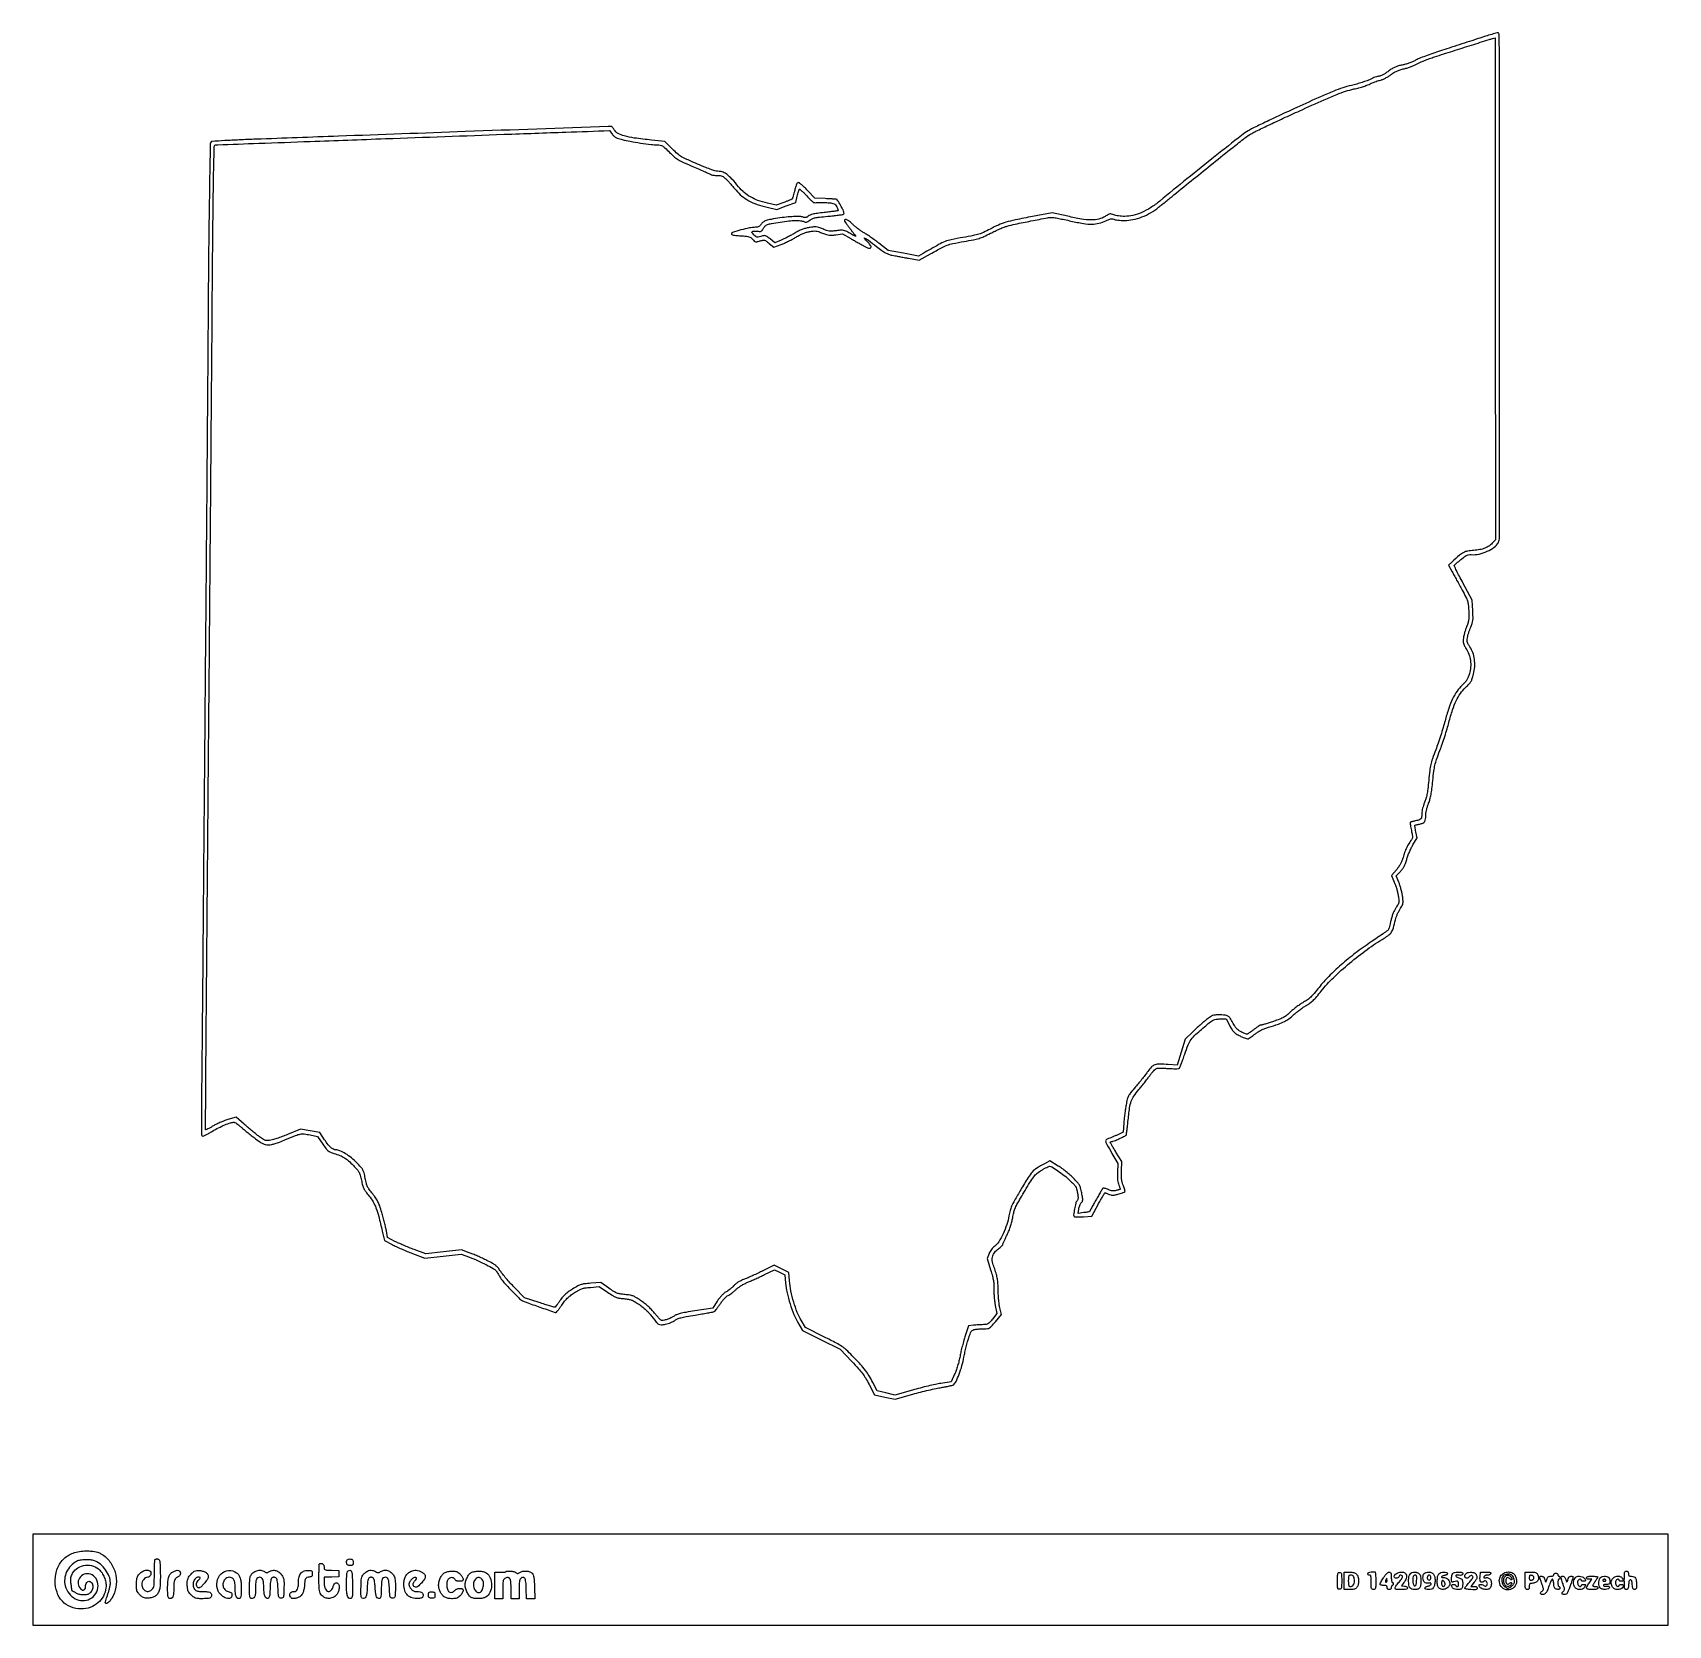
# Model space of a CAD drawing. Extents: x 0 to 1600, y 0 to 1558.
import ezdxf

# ---------------------------------------------------------------- set-up
doc = ezdxf.new("R2010")
doc.units = 0

msp = doc.modelspace()

# ---------------------------------------------------------------- linework, layer by layer
for points in [[(1414, 1551.833262, -0.000137), (1405.588215, 1549.116279, -0.000081), (1395.542605, 1545.8764, -0.000081), (1385.51071, 1542.644521, -0.000139), (1377.145037, 1539.953481, 0.006306), (1369.667249, 1537.445856, 0.006623), (1362.37674, 1534.789438, 0.006377), (1356.148116, 1532.334704, 0.029234), (1352.645037, 1530.657105, -0.023976), (1349.750157, 1529.233174, -0.016038), (1346.317228, 1527.873493, -0.016065), (1342.816283, 1526.740787, -0.02467), (1339.71553, 1526.010003, 0.022659), (1335.96871, 1525.142835, 0.038537), (1332.948959, 1524.041282, 0.035184), (1329.95324, 1522.415756, 0.015615), (1326.236943, 1519.880265, -0.015171), (1323.34786, 1517.905387, -0.021783), (1320.666656, 1516.34983, -0.023398), (1318.389862, 1515.290824, -0.097451), (1316.911878, 1515, 0.067404), (1315.521353, 1514.811691, 0.016741), (1313.323447, 1514.125324, 0.016813), (1310.838636, 1513.162165, 0.016158), (1308.390465, 1512.022379, -0.029672), (1305.288211, 1510.678799, -0.009586), (1300.54976, 1509.054637, -0.009521), (1295.199452, 1507.446371, -0.010546), (1289.97042, 1506.100766, 0.020678), (1281.464775, 1503.727265, 0.017926), (1272.762148, 1500.557197, 0.009461), (1260.373581, 1495.25946, 0.001525), (1236.47042, 1484.410469, 0.001828), (1220.313479, 1476.946198, 0.002421), (1205.662787, 1470.026144, 0.001729), (1193.432591, 1464.124738, 0.023941), (1189.126302, 1461.767151, 0.029748), (1182.481746, 1457.140406, 0.000959), (1156.881641, 1436.873265, 0.002022), (1129.163171, 1414.658974, 0.002222), (1102.489373, 1392.907533, -0.029964), (1093.629741, 1386.466399, -0.0399), (1084.846016, 1381.792968, -0.044341), (1076.291213, 1378.952502, -0.058054), (1068.115222, 1378, -0.018631), (1065.202316, 1378.10858, -0.016845), (1062.205286, 1378.434141, -0.017295), (1059.525078, 1378.91211, -0.046211), (1057.674771, 1379.491423, 0.030018), (1055.39858, 1380.285758, 0.115715), (1053.912648, 1380.353177, 0.082197), (1052.294915, 1379.764328, 0.010766), (1049.134045, 1377.892546, -0.082478), (1043.012201, 1375.36474, -0.058143), (1035.597893, 1374.539466, -0.040759), (1025.906127, 1375.382593, -0.015049), (1012.450216, 1378.087067), (997.400433, 1381.586142), (978.051438, 1377.883102, 0.004157), (961.296402, 1374.531855, 0.020834), (952.019618, 1372.18892, 0.031219), (944.789736, 1369.537798, 0.018339), (936.494647, 1365.525117, -0.012437), (930.16928, 1362.372616, -0.034539), (925.537765, 1360.584545, -0.026659), (920.085099, 1359.214982, -0.005109), (910.047939, 1357.361958, 0.00806), (898.606807, 1355.179821, 0.043992), (892.578662, 1353.364443, 0.031914), (886.223325, 1350.33945, 0.00293), (871, 1341.745805), (866.5, 1339.170638), (851.733443, 1341.964685), (836.966886, 1344.758732), (827.733443, 1351.790483, 0.006219), (823.758632, 1354.740131, 0.00513), (819.449824, 1357.788462, 0.005184), (815.437377, 1360.504704, 0.013774), (812.5, 1362.334761, -0.019705), (809.878141, 1364.011726, -0.012475), (806.952901, 1366.159788, -0.012527), (804.180792, 1368.417087, -0.022511), (802.041792, 1370.423644, 0.030448), (799.08481, 1373.11064, 0.066051), (796.464566, 1374.698478, 0.154855), (794.761136, 1374.879083, 0.356315), (794, 1373.946618, 0.146325), (794.200426, 1373.276419, 0.00606), (795.615625, 1371.177778, 0.010072), (797.3927, 1368.717602, 0.006937), (799.5, 1366, -0.00345), (801.608087, 1363.320184, -0.005368), (803.384375, 1360.97832, -0.001827), (804.883576, 1358.941549, -0.159038), (805, 1358.584783, -0.549085), (804.828912, 1358.47596, -0.00569), (803.295921, 1359.214866, -0.011111), (801.424137, 1360.195884, -0.006289), (799.198881, 1361.462743, 0.013511), (795.442059, 1363.530272, 0.071243), (793.224861, 1364.299238, 0.06771), (790.832164, 1364.434279, 0.011519), (786.279039, 1363.968828, -0.013477), (782.011087, 1363.549406, -0.048788), (779.286012, 1363.621619, -0.050436), (776.6725, 1364.219176, -0.015099), (772.837847, 1365.644018, 0.013723), (768.907016, 1367.116922, 0.056149), (766.423776, 1367.669323, 0.054904), (763.853269, 1367.661634, 0.012746), (759.566798, 1367.065534, 0.02319), (755.883482, 1366.280308, 0.028946), (752.55805, 1365.199336, 0.026965), (749.198718, 1363.674577, 0.01641), (745.398753, 1361.534958, -0.010399), (742.188853, 1359.676415, -0.007316), (738.505918, 1357.71477, -0.007386), (734.925071, 1355.940608, -0.015341), (732.071755, 1354.684974), (725.964222, 1352.218032), (721.303503, 1355.957395, 0.011197), (718.273687, 1358.27869, 0.090158), (716.70158, 1359.041081, 0.117278), (715.132046, 1359.10109, 0.02427), (712.431043, 1358.42921, -0.016795), (709.789709, 1357.730103, -0.111109), (708.43318, 1357.724882, -0.124646), (707.278054, 1358.305087, -0.023335), (705.5478, 1359.950108, -0.010846), (704.055009, 1361.577481, -0.111522), (703.621545, 1362.373815, -0.292235), (703.785871, 1362.919926, -0.086079), (704.572392, 1363.389406, -0.066384), (705.448748, 1363.598147, -0.023632), (706.736662, 1363.667772, -0.022964), (708.174361, 1363.611432, -0.025095), (709.558372, 1363.423071, 0.031471), (711.463624, 1363.188456, 0.134283), (712.574928, 1363.422264, 0.127994), (713.441501, 1364.196123, 0.027508), (714.472026, 1365.945903, -0.08343), (716.301833, 1368.384517, -0.098319), (718.736385, 1369.926473, -0.048272), (722.815603, 1371.064716, -0.007059), (731.308061, 1372.44853, -0.010162), (739.706699, 1373.521663, -0.022011), (746.200951, 1373.929703, -0.028084), (751.117983, 1373.745626, -0.083683), (754.362971, 1372.880481, 0.054245), (755.802335, 1372.404861, 0.112238), (756.980096, 1372.419917, 0.082432), (758.262908, 1372.963516, 0.020058), (760.160024, 1374.276552, -0.058092), (762.561675, 1375.682035, -0.050263), (765.341482, 1376.581638, -0.026383), (769.563257, 1377.262035, -0.004436), (777.713848, 1378.064711, 0.004542), (783.253262, 1378.61142, 0.006594), (788.130185, 1379.202679, 0.003594), (792.2269, 1379.78427, 0.104438), (793.213848, 1380.151633, 0.246483), (793.646965, 1380.902831, 0.082295), (793.484348, 1382.201843, 0.04017), (792.691585, 1384.251521, 0.008965), (791, 1387.604187, 0.008902), (789.586413, 1390.173304, 0.012708), (788.234375, 1392.397291, 0.008655), (787.039223, 1394.186311, 0.156667), (786.5, 1394.599405, 0.066898), (785.769457, 1394.754591, 0.00225), (782.81978, 1394.96502, 0.004221), (779.327451, 1395.168779, 0.002925), (775.375848, 1395.342711), (765.251695, 1395.729002), (757.998718, 1403.364501, 0.01144), (755.090192, 1406.289406, 0.015998), (752.351199, 1408.757072, 0.012314), (749.995507, 1410.64926, 0.164482), (748.958154, 1411, 0.197047), (747.989775, 1410.602951, 0.087551), (747.175617, 1409.4575, 0.043431), (746.38005, 1407.320964, 0.009532), (745.40746, 1403.521292, -0.004365), (744.690408, 1400.594354, -0.006083), (743.994188, 1397.989231, -0.003849), (743.367332, 1395.817552, -0.075838), (743.072176, 1395.19076, -0.135609), (742.557237, 1394.748389, -0.006273), (740.43856, 1393.782815, -0.010022), (737.859579, 1392.707508, -0.00699), (734.910158, 1391.593933), (727.320315, 1388.84893), (718.683384, 1390.900196, -0.026684), (709.509905, 1393.603093, -0.045023), (702.225605, 1396.942726, -0.049235), (696.11635, 1401.288081, -0.040538), (690.527263, 1407.016123, 0.012487), (684.063661, 1414.429531, 0.041306), (679.311372, 1418.823132, 0.065121), (675.293917, 1421.196367, 0.101223), (671.364972, 1422, -0.062326), (668.444049, 1422.365516, -0.019392), (664.196295, 1423.622742, -0.014149), (658.406357, 1425.768014, -0.005035), (650.255762, 1429.148887, -0.004387), (639.782393, 1433.726408, -0.029683), (634.766769, 1436.338656, -0.043198), (630.899822, 1439.133646, -0.015453), (625.884576, 1443.741641), (618.269151, 1451.185507), (605.384576, 1452.568679, -0.007411), (588.462124, 1454.639452, -0.032837), (578.642241, 1456.652907, -0.059354), (572.575513, 1459.121566, -0.128754), (568.958568, 1462.567038, 0.022908), (568.060622, 1463.881303, 0.029863), (567.116897, 1464.990656, 0.030453), (566.250137, 1465.790553, 0.173477), (565.668441, 1465.996895, 0.008384), (563.07009, 1465.946419, 0.000001), (423.205063, 1460.881971, 0.000039), (299.210672, 1456.382099, 0.000134), (218.5, 1453.425081, 0.001796), (201.950841, 1452.7548, 0.0029), (187.869808, 1452.051959, 0.000507), (175.450775, 1451.347212, 0.179394), (174.609984, 1450.979065, 0.198599), (173.71538, 1448.926244, 0.000267), (172.906595, 1404.843512, 0.001944), (172.163901, 1351.5016, 0.000825), (171.564436, 1280, -0.00017), (171.271733, 1238.62216, -0.000083), (170.870918, 1185.74375, -0.000082), (170.435491, 1130.691615, -0.000118), (170.030862, 1082, 0.000011), (169.62928, 1034.89361, 0.000009), (169.20353, 984.71875, 0.000009), (168.814805, 938.711567, 0.000024), (168.540606, 906, -0.000038), (168.294854, 876.774232, -0.000024), (168.006639, 842.996875, -0.000025), (167.722071, 810.025445, -0.000047), (167.489356, 783.5, 0.000102), (167.261009, 757.142689, 0.000055), (166.990422, 724.7375, 0.000055), (166.722336, 691.762935, 0.000087), (166.500571, 663.5, -0.000229), (166.268723, 634.985951, -0.000138), (165.969202, 601.203354, -0.000139), (165.653103, 567.648161, -0.000243), (165.370446, 539.894397, 0.000892), (165.104164, 509.931969, 0.003916), (165.117075, 492.241089, 0.001451), (165.261044, 479.683697, 0.256103), (165.895607, 478.564518, 0.239627), (166.731292, 478.494836, 0.012845), (169.242437, 479.594872, 0.017454), (172.299233, 481.161003, 0.010784), (175.783756, 483.202394, -0.019893), (181.790775, 486.576151, -0.020384), (187.999046, 489.432329, -0.020301), (193.547542, 491.45661, -0.082779), (197.087892, 491.970158, -0.128925), (197.880949, 491.7442, -0.016038), (199.407068, 490.774436, -0.018047), (201.173517, 489.47499, -0.014042), (203, 487.941519, 0.008993), (205.339621, 485.936611, 0.002956), (208.851848, 483.069531, 0.002944), (212.787268, 479.933641, 0.003329), (216.602037, 476.971361, 0.006182), (222.171466, 472.813906, 0.042625), (225.089624, 471.050047, 0.074111), (227.557014, 470.258232, 0.040667), (230.726718, 470, 0.043769), (233.761283, 470.266149, 0.028973), (237.167141, 471.074014, 0.020867), (241.445765, 472.551763, 0.007762), (247.333629, 474.970644, -0.005491), (257.207859, 479.079733, -0.048397), (261.737555, 480.414912, -0.077589), (265.605648, 480.550568, -0.02478), (271.296853, 479.577366), (278.627613, 477.946427), (283.76353, 470.558788, 0.009895), (286.993797, 466.103066, 0.057625), (288.992551, 464.009357, 0.077196), (291.159845, 462.712022, 0.025603), (294.669627, 461.493712, -0.02275), (300.484032, 459.512505, -0.044335), (304.866121, 457.32771, -0.042641), (308.901694, 454.345894, -0.019496), (313.65056, 449.827205, -0.012021), (317.383791, 445.797304, -0.056986), (319.181364, 443.221596, -0.058646), (320.326687, 440.339908, -0.013196), (321.556371, 435.198356, 0.015011), (322.745158, 430.306362, 0.046075), (323.946744, 427.118818, 0.044527), (325.734182, 424.14751, 0.013322), (328.966394, 419.958753, -0.038129), (332.933562, 414.253835, -0.042661), (335.821025, 408.216909, -0.027205), (338.472737, 399.837146, -0.006326), (341.975435, 385.488076), (344.054848, 376.476152), (351.777424, 372.309578, 0.014477), (355.581751, 370.397083, 0.00617), (360.775486, 368.049458, 0.006099), (366.380228, 365.679892, 0.007968), (371.564657, 363.657977), (383.629314, 359.17295), (401.396972, 361.127417), (419.16463, 363.081884), (427.283779, 359.950809, -0.012618), (435.753515, 356.436553, -0.01355), (443.833464, 352.576916, -0.011486), (450.572326, 348.932981, -0.090352), (453.284012, 346.654114, -0.021323), (454.10357, 345.573922, -0.009088), (455.110778, 344.063889, -0.008973), (456.128294, 342.412142, -0.011649), (456.997579, 340.861254, 0.058938), (460.104243, 336.371659, 0.008576), (467.60552, 328.159819, 0.00761), (475.408302, 320.154405, 0.076586), (479.164815, 317.414771, 0.034268), (482.707895, 315.88014, 0.001345), (496.087288, 311.184347, 0.000627), (510.18156, 306.300013, 0.083277), (511.97036, 306, 0.225787), (512.389193, 306.199295, 0.004433), (513.910274, 308.104803, 0.009697), (515.652835, 310.418972, 0.006241), (517.586799, 313.165287, -0.0182), (520.354931, 316.902981, -0.030251), (522.981045, 319.811972, -0.030393), (525.930028, 322.373545, -0.018586), (529.689389, 325.041961, -0.012728), (534.155749, 327.808992, -0.049856), (537.101099, 329.158255, -0.049403), (540.268271, 329.903881, -0.012345), (545.558193, 330.47634), (554.237607, 331.199331), (562.368804, 325.672083, 0.009636), (567.379871, 322.405158, 0.045971), (570.42861, 320.86956, 0.054498), (573.465382, 320.042746, 0.017054), (578.153801, 319.463945, -0.016172), (582.695804, 318.911348, -0.049105), (585.706009, 318.137772, -0.046222), (588.604206, 316.766088, -0.013108), (592.833035, 314.111034, -0.020952), (595.876954, 311.89746, -0.015482), (599.058131, 309.209189, -0.015726), (601.954816, 306.433736, -0.028741), (604.106766, 303.969507, 0.005127), (609.933566, 296.624472, 0.081547), (612.302887, 294.516178, 0.159904), (614.709776, 293.908488, 0.033992), (619.047435, 294.509899, 0.025082), (621.559304, 295.167046, 0.019862), (624.200381, 296.118432, 0.020278), (626.584293, 297.200298, 0.04629), (628.257168, 298.246986, -0.06545), (630.706806, 299.65245, -0.033237), (634.081192, 300.784657, -0.019356), (639.213944, 301.924732, -0.004376), (648.016679, 303.445854, 0.001033), (654.449852, 304.513269, 0.001491), (660.134144, 305.485932, 0.000767), (664.950442, 306.332476, 0.024323), (666.120833, 306.599317, 0.136665), (666.987238, 307.123916, 0.013517), (668.621288, 308.958423, 0.016254), (670.471027, 311.302189, 0.012203), (672.356955, 313.993535, -0.016943), (674.466991, 316.944778, -0.022052), (676.603535, 319.488182, -0.024376), (678.598355, 321.458728, -0.066301), (680.236121, 322.574685, 0.032861), (681.798844, 323.493291, 0.012358), (683.863111, 324.972706, 0.01218), (686.037845, 326.698855, 0.014496), (688, 328.434622, -0.031097), (690.296871, 330.33445, -0.019556), (693.192681, 332.272474, -0.019014), (696.362684, 334.056724, -0.022246), (699.5, 335.496133, 0.007502), (702.851292, 336.915681, 0.003322), (707.234375, 338.88525, 0.003287), (711.850906, 341.033515, 0.004426), (716, 343.042696), (725.5, 347.747286), (730.660341, 345.21072), (735.820682, 342.674154), (736.529746, 334.663964, 0.032959), (737.98623, 325.292566, 0.02006), (740.870656, 314.458222, 0.020127), (744.563133, 304.03829, 0.037379), (748.506468, 295.988967), (753.012488, 288.30292), (771.40174, 279.155834), (789.790991, 270.008749), (801.352996, 257.940547, -0.006808), (807.846097, 250.975777, -0.023096), (811.801615, 246.18869, -0.02847), (814.854355, 241.604173, -0.015043), (818.134549, 235.606219), (823.354097, 225.340094), (833.461655, 223.240226), (843.569213, 221.140358), (861.034607, 226.022417, -0.00566), (868.49101, 228.015971, -0.004723), (876.453916, 229.968722, -0.004769), (883.773925, 231.617161, -0.012945), (889, 232.600988, 0.006674), (893.113558, 233.322092, 0.00921), (896.78441, 234.086498, 0.00633), (899.820904, 234.817945, 0.103586), (900.755438, 235.275707, 0.118666), (903.206741, 238.35297, 0.018435), (906.257105, 245.576547, 0.020939), (909.062158, 254.017719, 0.024246), (910.996946, 262.263498, -0.008656), (911.978795, 267.124589, -0.006483), (913.221895, 272.443848, -0.006557), (914.523288, 277.422818, -0.014884), (915.667536, 281.141092, -0.007459), (917.376185, 285.922323, -0.072209), (918.410664, 287.805582, -0.138794), (919.69307, 288.77743, -0.052235), (921.885169, 289.380087, -0.016495), (923.636328, 289.610689, -0.007251), (925.966579, 289.805588, -0.007167), (928.4466, 289.941157, -0.009541), (930.703185, 289.988994, 0.028626), (934.049717, 290.187848, 0.110392), (936.003081, 290.871099, 0.069105), (937.921815, 292.46883, 0.006946), (941.878722, 296.93916), (947.851074, 303.878319), (946.333219, 309.18916, -0.03349), (945.706841, 312.107507, -0.010562), (945.157745, 316.536519, -0.010169), (944.736023, 321.675042, -0.009205), (944.506157, 327, 0.007643), (944.216951, 334.223189, 0.026038), (943.712582, 338.902785, 0.030526), (942.770054, 343.108528, 0.013743), (941.049083, 348.5, -0.006702), (939.272259, 353.807291, -0.039791), (938.605559, 356.653197, -0.068757), (938.576583, 358.835133, -0.047031), (939.113355, 361.258144, -0.049985), (939.911017, 363.083958, -0.038975), (941.115723, 364.884433, -0.035811), (942.699445, 366.621725, -0.028687), (944.631826, 368.258144, 0.011942), (946.2838, 369.564723, 0.016985), (947.682256, 370.808761, 0.013024), (948.760789, 371.890843, 0.182726), (948.969079, 372.388702, -0.092838), (949.106544, 373.003646, -0.002517), (950.21181, 375.545917, -0.005142), (951.561414, 378.524584, -0.003492), (953.156232, 381.888702, 0.015452), (955.070304, 386.189062, 0.017967), (956.613253, 390.390721, 0.018685), (957.799329, 394.536643, 0.01996), (958.642984, 398.669669, -0.020064), (959.624466, 403.47282, -0.03566), (960.867137, 407.312786, -0.028268), (962.837634, 411.489819, -0.00829), (966.326024, 417.669669, -0.002173), (975.434176, 433.044558, -0.02643), (979.256179, 438.728086, -0.061528), (982.517169, 442.106199, -0.03791), (987.069802, 445.25, -0.006755), (989.607746, 446.686526, -0.009402), (991.920082, 447.898438, -0.006334), (993.877, 448.846816, -0.110093), (994.564271, 449, -0.14098), (997.025625, 448.291925, -0.010353), (1002.962619, 444.394286, -0.015398), (1009.167408, 439.847158, -0.022117), (1014.345405, 435.419438, -0.01032), (1018.239873, 431.625553, -0.056003), (1020.058626, 429.310691, -0.071173), (1021.112266, 426.89939, -0.02262), (1021.987801, 423.067273, -0.009502), (1022.546999, 419.610551, -0.04688), (1022.640974, 417.641358, -0.084619), (1022.346238, 416.290646, -0.0882), (1021.622645, 415.135522, 0.122788), (1020.331442, 412.721803, 0.017274), (1019.132207, 407.158508, 0.013318), (1018.265499, 401.467567, 0.231481), (1018.85711, 399.74289, 0.184491), (1019.517278, 399.447667, 0.010091), (1021.828655, 399.365676, 0.014576), (1024.643285, 399.404725, 0.010046), (1027.825907, 399.605859), (1035.977829, 400.285703), (1042.161853, 411.392852, -0.000646), (1044.556744, 415.681269, -0.001012), (1046.629083, 419.36336, -0.000255), (1048.449243, 422.578294, -0.038445), (1048.685496, 422.929224, -0.294097), (1048.970341, 423.026586, -0.016288), (1049.918442, 422.758792, -0.020929), (1051.085552, 422.333151, -0.013354), (1052.405846, 421.74629, 0.032955), (1054.507558, 420.909069, 0.075767), (1056.18356, 420.635235, 0.054863), (1058.175535, 420.8329, 0.011081), (1061.643288, 421.647354, 0.008802), (1063.947912, 422.286292, 0.011542), (1066.027451, 422.955031, 0.009174), (1067.729863, 423.581416, 0.099378), (1068.34378, 423.974069, 0.234704), (1068.553115, 424.560974, 0.027326), (1068.305866, 425.975112, 0.028213), (1067.795048, 427.724228, 0.019395), (1067.029826, 429.64378, -0.030439), (1065.930381, 432.589127, -0.040667), (1065.321488, 435.375867, -0.030191), (1065.069527, 438.799478, -0.009193), (1065.097023, 444), (1065.321955, 453.5), (1059.660977, 462.78888, -0.001579), (1057.490831, 466.375221, -0.002526), (1055.662912, 469.452761, -0.000492), (1054.070053, 472.171795, -0.133012), (1054, 472.430472, -0.300328), (1054.109824, 472.59682, -0.012347), (1054.807812, 472.874855, -0.017946), (1055.695926, 473.167678, -0.011354), (1056.75, 473.447966, 0.043004), (1059.076539, 474.227083, 0.006191), (1063.65432, 476.279528, 0.004944), (1068.243442, 478.461059, 0.06686), (1069.786156, 479.487657, 0.182323), (1069.918599, 479.736302, 0.000537), (1070.395178, 483.448803, 0.003005), (1070.905892, 487.663355, 0.001861), (1071.457585, 492.61949, -0.007084), (1073.094042, 506.04377, -0.047931), (1074.626543, 512.551909, -0.069649), (1077.16338, 517.594315, -0.024048), (1082.132034, 524.08587, 0.00494), (1085.113859, 527.687754, 0.003885), (1088.275448, 531.647009, 0.003928), (1091.156822, 535.373305, 0.009665), (1093.198003, 538.166769, -0.016782), (1094.898843, 540.426235, -0.019902), (1096.657632, 542.43711, -0.019124), (1098.254862, 543.998744, -0.107551), (1099.283798, 544.590074, -0.069013), (1100.570211, 544.810264, -0.007784), (1103.536934, 544.858174, -0.009317), (1107.086562, 544.794087, -0.007443), (1110.908218, 544.596823, 0.008146), (1114.662882, 544.408306, 0.011565), (1118.005675, 544.37238, 0.007751), (1120.776794, 544.449671, 0.142865), (1121.600461, 544.729219, 0.144345), (1122.174306, 545.448968, 0.004242), (1123.6206, 549.092333, 0.008175), (1125.231031, 553.462653, 0.005509), (1126.932201, 558.5, -0.016882), (1130.284745, 567.729294, -0.066609), (1133.256684, 572.977998, -0.049083), (1137.8999, 577.999038, -0.006378), (1148.944571, 587.562175, -0.00944), (1153.072118, 590.913598, -0.063422), (1155.336257, 592.259854, -0.081869), (1157.625584, 592.83562, -0.021105), (1161.444571, 592.991564), (1167.5, 592.983127), (1171, 586.381759, 0.016548), (1173.236288, 582.481446, 0.061242), (1175.00814, 580.272459, 0.060533), (1177.272704, 578.545494, 0.015919), (1181.284911, 576.360042, 0.013771), (1184.108401, 575.032896, 0.023718), (1186.534964, 574.107252, 0.023488), (1188.460065, 573.574401, 0.196576), (1189.332798, 573.719847, 0.017367), (1190.101694, 574.23252, 0.00189), (1191.826333, 575.480972, 0.002314), (1193.867735, 576.985042, 0.001865), (1196.047887, 578.619631, -0.025964), (1198.856595, 580.521282, -0.021665), (1202.019165, 582.248676, -0.021032), (1205.424023, 583.746944, -0.020722), (1208.959468, 584.962038, 0.008917), (1218.535703, 588.002524, 0.032797), (1224.408675, 590.422411, 0.045118), (1228.900767, 593.155484, 0.030467), (1233.5, 597.011131, -0.017569), (1236.252918, 599.44252, -0.011579), (1239.576884, 602.049896, -0.011657), (1242.93213, 604.438636, -0.022002), (1245.761734, 606.178876, 0.029789), (1249.342696, 608.458765, 0.033968), (1252.464553, 611.058611, 0.025076), (1255.873669, 614.657473, 0.008189), (1260.539855, 620.290337, -0.031204), (1272.401432, 633.337864, -0.017993), (1288.160504, 647.572125, -0.017698), (1305.474405, 661.099341, -0.023565), (1322.165231, 672.051696, 0.033943), (1326.718941, 675.176785, 0.088728), (1329.339507, 678.137735, 0.068038), (1331.147284, 682.278594, 0.014248), (1333.088461, 689.96841, -0.029692), (1333.794352, 692.44051, -0.016413), (1334.931333, 695.369035, -0.016318), (1336.282724, 698.27124, -0.025174), (1337.654758, 700.674471, 0.014957), (1339.719701, 704.125707, 0.081131), (1340.45981, 706.169959, 0.070724), (1340.561305, 708.462476, 0.009801), (1340.005824, 713.206061, 0.019272), (1339.431812, 716.458053, 0.012082), (1338.523123, 720.213329, 0.012124), (1337.447697, 723.872856, 0.021592), (1336.361769, 726.818037), (1333.717131, 733.136074), (1337.882478, 737.380254, 0.028317), (1340.058475, 739.864218, 0.042755), (1341.627291, 742.272747, 0.037679), (1342.891524, 745.130153, 0.016707), (1344.141613, 749.062217, -0.020695), (1345.232308, 752.400507, -0.012123), (1346.797815, 756.303959, -0.012112), (1348.556265, 760.139339, -0.020113), (1350.243791, 763.270408), (1354.25218, 770.040816), (1353.056641, 776.117626, -0.005617), (1352.621451, 778.468793, -0.008831), (1352.30613, 780.498386, -0.003621), (1352.081999, 782.223139, -0.237774), (1352.180551, 782.497461, -0.126437), (1352.447499, 782.645899, -0.003647), (1353.716445, 782.968088, -0.007151), (1355.22817, 783.317351, -0.004838), (1356.960539, 783.674067, 0.057789), (1360.011279, 784.64743, 0.152538), (1361.705411, 786.154533, 0.107938), (1362.57178, 788.717536, 0.021599), (1362.90032, 793.560386, -0.040826), (1363.113583, 795.561891, -0.015293), (1363.725471, 798.319671, -0.015032), (1364.578388, 801.297153, -0.01765), (1365.569368, 804.060386, 0.028189), (1366.884654, 807.986263, 0.020773), (1367.90958, 812.456658, 0.015525), (1368.785154, 818.142634, 0.006166), (1369.64765, 825.994323, -0.006503), (1370.700935, 835.523575, -0.026388), (1371.721989, 841.269816, -0.027065), (1373.330805, 846.807531, -0.007091), (1376.511934, 855.494323, 0.008208), (1378.818602, 861.837035, 0.005092), (1381.327817, 869.353306, 0.005107), (1383.653859, 876.824909, 0.009182), (1385.386122, 883.006295, -0.014702), (1388.975216, 895.290104, -0.033174), (1392.569726, 904.289752, -0.042191), (1396.6643, 911.26767, -0.047146), (1401.740309, 917.182764, 0.014157), (1405.169238, 920.682955, 0.053457), (1406.998913, 923.140452, 0.055887), (1408.225118, 925.875098, 0.016453), (1409.483839, 930.303107, 0.045339), (1410.608691, 937.576456, 0.049023), (1410.356777, 944.741198, 0.051993), (1408.768334, 951.317367, 0.066836), (1405.929616, 956.845786, -0.019426), (1404.278903, 959.426814, -0.068295), (1403.524158, 961.243398, -0.073981), (1403.317602, 963.118689, -0.025425), (1403.560484, 965.845786, -0.026832), (1403.989618, 968.037885, -0.012535), (1404.767389, 970.82603, -0.012379), (1405.731416, 973.716988, -0.016947), (1406.750287, 976.264105, 0.021835), (1408.157655, 979.884659, 0.050582), (1408.810221, 982.722783, 0.036827), (1408.985429, 986.134998, 0.007263), (1408.759509, 992.264105), (1408.233231, 1002.5), (1399.080945, 1019.414329, -0.004888), (1395.628485, 1025.946581, -0.008008), (1392.847933, 1031.55292, -0.002604), (1390.579234, 1036.382082, -0.339375), (1390.714329, 1036.985153, -0.002022), (1399.209748, 1044.025659, -0.033914), (1402.181971, 1046.148349, -0.095457), (1404.39177, 1046.985268, -0.057723), (1407.195041, 1047.14349, 0.0683), (1414.893871, 1047.740979, 0.052275), (1422.922284, 1050.386329, 0.05453), (1429.750932, 1054.40297, 0.11172), (1433.76651, 1059.097307, 0.121985), (1434.971274, 1063.971008, 0.000026), (1434.852808, 1309.344989, 0.000012), (1434.714772, 1556.033223, 0.346501), (1433.5, 1557.573821, 0.130069), (1432.740891, 1557.556593, 0.001231), (1427.359375, 1555.986728, 0.00402), (1421.163184, 1554.108382, 0.002578)], [(1428.752008, 1059.221427, -0.049942), (1424.938855, 1055.878142, -0.056769), (1420.691823, 1053.521347, -0.051423), (1415.676098, 1052.022146, -0.031357), (1409.536215, 1051.250641, 0.026748), (1403.657529, 1050.566887, 0.080419), (1399.847491, 1049.262847, 0.053664), (1395.86422, 1046.552425, 0.007296), (1388.267862, 1039.899259), (1385.035724, 1036.984006), (1388.646695, 1030.242003, 0.001232), (1390.446804, 1026.900851, 0.000472), (1392.965618, 1022.263653, 0.000468), (1395.708891, 1017.235786, 0.000575), (1398.278685, 1012.549157, -0.006371), (1402.018243, 1005.537605, -0.041143), (1403.560329, 1001.838597, -0.051732), (1404.315536, 998.284457, -0.013436), (1404.778289, 992.448661, -0.009868), (1404.951332, 987.130116, -0.035979), (1404.751854, 983.760915, -0.042834), (1404.091558, 980.761425, -0.018491), (1402.728608, 976.899504, 0.015028), (1401.712897, 974.083751, 0.011079), (1400.752353, 970.911104, 0.011218), (1399.97746, 967.868667, 0.024471), (1399.551266, 965.5, 0.02393), (1399.309635, 962.532358, 0.070495), (1399.528541, 960.501268, 0.06325), (1400.318404, 958.491401, 0.016617), (1402.0827, 955.507754, -0.054412), (1404.897972, 949.804399, -0.053097), (1406.445478, 943.580973, -0.052813), (1406.652268, 937.13952, -0.052684), (1405.505715, 930.792136, -0.023053), (1404.31397, 927.313687, -0.047163), (1403.008023, 924.745478, -0.044483), (1401.192802, 922.375394, -0.018407), (1398.352208, 919.5, 0.053979), (1393.339518, 913.647589, 0.038363), (1389.015625, 906.160539, 0.031369), (1385.161189, 896.629931, 0.016999), (1381.573085, 884.5, -0.009117), (1379.792882, 878.113466, -0.005155), (1377.415191, 870.437533, -0.005144), (1374.857311, 862.744256, -0.008421), (1372.514137, 856.287345, 0.006787), (1369.244392, 847.368159, 0.028025), (1367.647372, 841.85123, 0.027234), (1366.655555, 836.117471, 0.006163), (1365.624536, 826.287345, -0.00532), (1364.761033, 817.918344, -0.017956), (1363.942846, 812.481341, -0.026572), (1362.952643, 808.406872, -0.032202), (1361.582604, 804.721487, 0.022073), (1360.487689, 801.949323, 0.02388), (1359.67345, 799.162591, 0.025228), (1359.167727, 796.476184, 0.033921), (1359, 794.00667, -0.038175), (1358.735685, 790.549826, -0.156043), (1357.808632, 788.689065, -0.131691), (1355.873723, 787.536796, -0.024183), (1351.785079, 786.592893, 0.016102), (1350.328523, 786.281329, 0.021211), (1349.025162, 785.898988, 0.019254), (1347.988871, 785.501499, 0.154322), (1347.606312, 785.172017, 0.167933), (1347.479919, 784.608952, 0.006909), (1347.743599, 782.523419, 0.011359), (1348.152317, 780.027283, 0.007748), (1348.725029, 777.209432, -0.006678), (1349.589026, 773.00454, -0.045471), (1349.797033, 770.897871, -0.093874), (1349.543079, 769.49959, -0.086984), (1348.792585, 768.248683, 0.044687), (1346.508096, 765.079691, 0.022189), (1344.170889, 760.707604, 0.021435), (1342.080779, 755.814423, 0.024961), (1340.533741, 751, -0.023821), (1339.442046, 747.575839, -0.035118), (1338.1372, 744.703999, -0.033835), (1336.404572, 741.966788, -0.02011), (1334.000257, 738.945584), (1329.202882, 733.391168), (1332.002549, 726.828435, -0.018805), (1333.151314, 723.827738, -0.01156), (1334.287419, 720.2177, -0.011586), (1335.247193, 716.589438, -0.020249), (1335.849381, 713.539559, -0.011236), (1336.427223, 709.186562, -0.075327), (1336.338335, 707.012755, -0.081835), (1335.607496, 705.038507, -0.014492), (1333.548817, 701.656708, 0.029104), (1332.032664, 698.99401, 0.021295), (1330.655124, 695.88297, 0.020356), (1329.48147, 692.495773, 0.019921), (1328.577645, 689, -0.005664), (1327.902807, 686.044674, -0.007486), (1327.217502, 683.369698, -0.00558), (1326.587383, 681.152783, -0.070525), (1326.2271, 680.36493, -0.094697), (1325.547607, 679.647938, -0.001496), (1320.953071, 676.364945, -0.003896), (1315.557402, 672.596746, -0.002565), (1309.293994, 668.341889, 0.01463), (1293.852078, 657.2982, 0.016917), (1279.833584, 645.870654, 0.018276), (1267.78901, 634.552737, 0.028265), (1258.34028, 623.853872, -0.007859), (1253.551335, 617.963564, -0.027453), (1250.202755, 614.392381, -0.037282), (1247.060875, 611.809113, -0.026299), (1243.188503, 609.37583, 0.020969), (1240.193895, 607.538317, 0.011712), (1236.702248, 605.068087, 0.011668), (1233.282807, 602.400631, 0.018549), (1230.5, 599.945561, -0.018719), (1226.771408, 596.658342, -0.0445), (1223.715395, 594.584638, -0.036518), (1219.995726, 592.859546, -0.00927), (1213.722653, 590.621405, -0.003519), (1209.49543, 589.23401, -0.004989), (1205.713904, 588.063788, -0.002914), (1202.516418, 587.129416, -0.069732), (1201.592973, 587, 0.130072), (1200.786113, 586.786488, 0.011129), (1198.935574, 585.678125, 0.014119), (1196.763776, 584.223565, 0.010472), (1194.445529, 582.5, -0.006682), (1192.16281, 580.77583, -0.009717), (1190.100561, 579.321875, -0.005753), (1188.341646, 578.161536, -0.143894), (1187.791965, 578, -0.095012), (1187.247041, 578.104492, -0.00663), (1185.800136, 578.702923, -0.009216), (1184.086002, 579.47636, -0.0068), (1182.216756, 580.392929, -0.033223), (1179.629471, 581.929485, -0.056515), (1177.73207, 583.577737, -0.046897), (1176.031082, 585.820308, -0.016281), (1174.002999, 589.34089, 0.024004), (1171.301638, 593.867197, 0.11896), (1169.143373, 595.86945, 0.109019), (1166.216694, 596.755354, 0.018633), (1160.37032, 596.986345, 0.019802), (1156.61298, 596.845866, 0.071363), (1154.27943, 596.325378, 0.062071), (1152.023656, 595.133969, 0.012589), (1148.373698, 592.444223, 0.011559), (1145.591984, 590.179192, 0.00505), (1142.003298, 587.053247, 0.004995), (1138.25744, 583.655673, 0.006648), (1134.925912, 580.489439), (1127.345066, 573.090433), (1123.422533, 560.446888), (1119.5, 547.803343), (1110.86195, 548.467986, 0.015137), (1102.293497, 548.866881, 0.086064), (1097.801697, 548.162916, 0.118454), (1094.502798, 546.080987, 0.040099), (1090.855626, 541.678676, -0.010718), (1088.675411, 538.708101, -0.004264), (1085.563249, 534.723735, -0.004218), (1082.131127, 530.480136, -0.00529), (1078.874901, 526.607018, 0.006942), (1073.990283, 520.757897, 0.049739), (1071.967402, 517.68712, 0.061777), (1070.78206, 514.535229, 0.013842), (1069.59078, 508.908387, 0.008755), (1068.930735, 504.905977, 0.005097), (1068.27204, 500.083116, 0.005094), (1067.710477, 495.236677, 0.008577), (1067.35061, 491.158589), (1066.712112, 482.163381), (1060.106056, 479.176094, -0.00414), (1057.406618, 477.98222, -0.004484), (1054.758347, 476.865179, -0.00423), (1052.472039, 475.947412, -0.021638), (1051.177679, 475.504062, 0.173146), (1049.846693, 474.534395, 0.232489), (1049.639508, 473.079155, 0.047211), (1050.879306, 470.225011, 0.002474), (1055.745435, 461.507013), (1061.388265, 451.514027), (1061.115952, 442.912007, 0.011469), (1061.079518, 438.728843, 0.022918), (1061.27803, 435.427303, 0.02874), (1061.719714, 432.74744, 0.04377), (1062.434946, 430.501454, -0.007748), (1063.025919, 429.023066, -0.012249), (1063.481513, 427.736306, -0.006239), (1063.819857, 426.655242, -0.279137), (1063.763127, 426.43634, -0.114091), (1063.545233, 426.304063, -0.00359), (1062.549168, 425.983652, -0.006817), (1061.360175, 425.628312, -0.004654), (1060, 425.255579, -0.038368), (1058.064246, 424.900408, -0.055238), (1056.323892, 424.910156, -0.048615), (1054.470641, 425.311211, -0.022554), (1052.159663, 426.168884, 0.014578), (1050.441008, 426.838099, 0.020435), (1048.868201, 427.326872, 0.017281), (1047.568147, 427.625629, 0.188407), (1047.049626, 427.530671, 0.117896), (1046.587583, 427.065954, 0.001899), (1044.661604, 423.881946, 0.004858), (1042.463092, 420.133943, 0.00319), (1040.001044, 415.777485, -0.0003), (1037.58568, 411.445373, -0.000491), (1035.533953, 407.779117, -0.000038), (1033.687748, 404.488286, -0.064782), (1033.61108, 404.385468, -0.164915), (1033.504772, 404.330957, -0.000492), (1031.949682, 404.102387, -0.002763), (1030.185123, 403.854751, -0.001715), (1028.111242, 403.582619), (1022.722485, 402.894301), (1023.285769, 407.093899, -0.033956), (1023.642421, 408.842368, -0.029041), (1024.246703, 410.622981, -0.030091), (1024.990091, 412.180146, -0.070072), (1025.76604, 413.210485, 0.068431), (1026.804708, 414.58034, 0.117014), (1027.198052, 415.952736, 0.05336), (1027.072754, 418.022594, 0.005578), (1026.209636, 422.813736, 0.01574), (1025.132372, 427.611504, 0.06427), (1024.02474, 430.378943, 0.055654), (1022.179278, 432.962495, 0.009896), (1018.118122, 437.310928, 0.019805), (1014.943052, 440.329582, 0.012403), (1011.007161, 443.616173, 0.012378), (1006.893356, 446.718771, 0.01901), (1003.170049, 449.176342), (994.840098, 454.230828), (989.670049, 451.462548, 0.02058), (982.208234, 447.062882, 0.064952), (977.789816, 443.313785, 0.045456), (973.705139, 437.90249, 0.006437), (966.49297, 425.948689, 0.003571), (960.416073, 415.405059, 0.022647), (957.61147, 409.889642, 0.039561), (956.046926, 405.550565, 0.027398), (954.947765, 400.448689, -0.040905), (952.890058, 392.010276, -0.028878), (949.280242, 382.937877, -0.028337), (945.036363, 375.040187, -0.098584), (941.122448, 370.807397, 0.04167), (939.485139, 369.39644, 0.032863), (937.958501, 367.62219, 0.031963), (936.63361, 365.604023, 0.033441), (935.59895, 363.462973), (933.6979, 358.748577), (937.09895, 347.624288, -0.008533), (938.871737, 341.45092, -0.024408), (939.818845, 337.088156, -0.029589), (940.23745, 333.14659, -0.018451), (940.282747, 328.5, 0.017374), (940.310297, 324.87215, 0.010341), (940.5824, 320.560004, 0.010344), (941.032042, 316.268153, 0.017567), (941.607921, 312.704268), (943.150347, 304.908535), (938.825174, 299.501581, -0.011847), (936.117947, 296.276926, -0.07374), (934.474076, 294.88809, -0.102606), (932.73883, 294.255084, -0.033225), (930, 294.038621, 0.009293), (927.91275, 293.973831, 0.004947), (925.33274, 293.820112, 0.004921), (922.69888, 293.610952, 0.007628), (920.430606, 293.373407), (915.361211, 292.764198), (912.205622, 283.132099, 0.010635), (910.857272, 278.699936, 0.0061), (909.410788, 273.302786, 0.006091), (908.088544, 267.839888, 0.01009), (907.122547, 263.196533, -0.014575), (906.132258, 258.641678, -0.011271), (904.798073, 253.740401, -0.011494), (903.316929, 249.137174, -0.022145), (901.885736, 245.539008), (898.57641, 238.184951), (888.2465, 236.576093, 0.014089), (883.100817, 235.625465, 0.00516), (875.881665, 234.002177, 0.00511), (868.023583, 232.064838, 0.006101), (860.659276, 230.073075), (843.401963, 225.178915), (834.6636, 227.186003), (825.925237, 229.19309), (821.848237, 237.346545, 0.019306), (818.268909, 243.863081, 0.028112), (814.584095, 249.282846, 0.021608), (809.642045, 255.191906, 0.006719), (801.724843, 263.636689, 0.012112), (795.872989, 269.425349, 0.040943), (791.674998, 272.777998, 0.028754), (786.306822, 275.956382, 0.003788), (774.501762, 281.945628), (756.07822, 291.117878), (751.717914, 298.308939, -0.042942), (747.942323, 305.943961, -0.021768), (744.466349, 316.095811, -0.021458), (741.770012, 326.95171, -0.030009), (740.369859, 336.848662), (739.695992, 345.197324), (732.477378, 348.671903), (725.258765, 352.146482), (714.379382, 346.726389, -0.005069), (709.67686, 344.442804, -0.003994), (704.540785, 342.062734, -0.004039), (699.733432, 339.928124, -0.009965), (696.163717, 338.46131, 0.017431), (692.668098, 336.963563, 0.028354), (689.829419, 335.426201, 0.032979), (687.527354, 333.786278, 0.042507), (685.663717, 331.979613, -0.027232), (684.147541, 330.417282, -0.01635), (682.192288, 328.725629, -0.016351), (680.1311, 327.165691, -0.027282), (678.288754, 326.009091, 0.044516), (676.161687, 324.569373, 0.030522), (674.017901, 322.592072, 0.026604), (671.844229, 320.071092, 0.017887), (669.626334, 316.981333), (665.17516, 310.287387), (647.83758, 307.529983, 0.004279), (638.880161, 306.026678, 0.016897), (633.412434, 304.869124, 0.027209), (629.804976, 303.76576, 0.073047), (627.451172, 302.48884, -0.048601), (624.936673, 300.961784, -0.023175), (621.451565, 299.478838, -0.022784), (617.934354, 298.350625, -0.065043), (615.392834, 298.005577, -0.196021), (614.732923, 298.270759, -0.007599), (612.836783, 300.163219, -0.012555), (610.640695, 302.539243, -0.008423), (608.246131, 305.358572, 0.018484), (605.193737, 308.809254, 0.017273), (601.827331, 312.106784, 0.017475), (598.286196, 315.12335, 0.020284), (594.71015, 317.731071, 0.011605), (590.141509, 320.63562, 0.046314), (587.157675, 322.078918, 0.050649), (584.090739, 322.88414, 0.015742), (579.356853, 323.474462, -0.015764), (574.520203, 324.077814, -0.055459), (571.499461, 324.902247, -0.048331), (568.528582, 326.425678, -0.009985), (563.639464, 329.701921), (555.778929, 335.199916), (545.969793, 334.497838, 0.009812), (539.803159, 333.934651, 0.048995), (536.409296, 333.216205, 0.050674), (533.27109, 331.86051, 0.01095), (528.166484, 328.863165, 0.014614), (523.895937, 326.052592, 0.033372), (520.893631, 323.634586, 0.036705), (518.414524, 320.987735, 0.021568), (515.836155, 317.496958, -0.008691), (514.109851, 315.029275, -0.013055), (512.511601, 312.943915, -0.007897), (511.119755, 311.277388, -0.208886), (510.607594, 311.031672, -0.081822), (509.945999, 311.116691, -0.000974), (505.757267, 312.380518, -0.002905), (500.919579, 313.881196, -0.001891), (495.34901, 315.667964), (480.982833, 320.335929), (471.220217, 330.417964, -0.008055), (467.203907, 334.701662, -0.007393), (463.209155, 339.235264, -0.007409), (459.765351, 343.385041, -0.024012), (457.657722, 346.276551, 0.024635), (455.175572, 349.672983, 0.056138), (452.917032, 351.899557, 0.042072), (449.843307, 353.922241, 0.009032), (444.178922, 356.870164, 0.007159), (439.923431, 358.912571, 0.005202), (435.133268, 361.067567, 0.005256), (430.543868, 363.017883, 0.011465), (426.976886, 364.394811), (419.453771, 367.102396), (401.976886, 365.18016), (384.5, 363.257923), (373, 367.534902, -0.006729), (368.072982, 369.443179, -0.005264), (362.775842, 371.642317, -0.005324), (357.887873, 373.794029, -0.01295), (354.343291, 375.51162), (347.186581, 379.211359), (345.952041, 385.855679, 0.011707), (345.255267, 389.171504, 0.004257), (344.117893, 393.838415, 0.004219), (342.786422, 398.925324, 0.005022), (341.441744, 403.700626, 0.009394), (339.419654, 410.161566, 0.033276), (337.774374, 414.1798, 0.039165), (335.753891, 417.601119, 0.016962), (332.569959, 421.827349, -0.013199), (329.346274, 426.040009, -0.045967), (327.601579, 428.984433, -0.047249), (326.448695, 432.156346, -0.014515), (325.31024, 437.126723, 0.013238), (324.11684, 442.398792, 0.061564), (322.984955, 445.299323, 0.056706), (321.142105, 447.94548, 0.010173), (317.073275, 452.384088, 0.032724), (311.876103, 457.158862, 0.032056), (306.06581, 461.25056, 0.033481), (300.553717, 464.137914, 0.104174), (296.472506, 464.999211, -0.112269), (294.086637, 465.542744, -0.071644), (291.713296, 467.134014, -0.04535), (289.016577, 470.04926, -0.014109), (285.510164, 474.882477), (280.760914, 481.833246), (271.401095, 483.596129), (262.041276, 485.359012), (249.270638, 480.013309, -0.009274), (244.036384, 477.935506, -0.010069), (238.869423, 476.112401, -0.009619), (234.388704, 474.727204, -0.047541), (231.795484, 474.240357, -0.033202), (228.903179, 474.17038, -0.08357), (226.848015, 474.60615, -0.05808), (224.638455, 475.789601, -0.010061), (220.795484, 478.579077, -0.007706), (217.836592, 480.891681, -0.003634), (214.084641, 483.963687, -0.0036), (210.201889, 487.237751, -0.005069), (206.790528, 490.217029), (199.081055, 497.089013), (190.790528, 494.550062, 0.017335), (187.142716, 493.293073, 0.011338), (183.025967, 491.604785, 0.011408), (179.084215, 489.774668, 0.021362), (176, 488.088924, -0.005272), (173.485555, 486.607612, -0.008592), (171.317939, 485.410306, -0.003017), (169.454026, 484.436529, -0.326055), (169.188728, 484.477974, -0.200475), (169.062064, 484.786335, -0.000009), (169.272658, 520.052183, -0.000406), (169.537413, 558.972999, -0.000244), (169.911555, 605.144606, 0.000017), (170.346696, 655.989675, 0.000015), (170.799044, 709.239353, 0.000015), (171.205422, 757.412897, 0.000044), (171.480655, 790.5, -0.000088), (171.723269, 819.357033, -0.000059), (172.01094, 852.415625, -0.000059), (172.297535, 884.479724, -0.000116), (172.534602, 910, 0.000275), (172.818506, 941.645486, 0.000047), (173.321958, 1002.1, 0.000051), (173.899667, 1073.132753, 0.000045), (174.486231, 1147, -0.0001), (176.112626, 1349.03683, -0.00199), (176.868067, 1410.81036, -0.00129), (177.533129, 1446.204728, -0.407126), (179.365223, 1448.003282, 0.008327), (180.998078, 1448.035204, 0.000007), (221.091007, 1449.487809, 0.000063), (271.547928, 1451.322925, 0.000021), (345, 1454.006679, -0.000046), (461.120424, 1458.243598, -0.000277), (521.553572, 1460.409486, -0.000009), (564.183681, 1461.912844, -0.266973), (564.489343, 1461.751161, 0.021855), (567.07922, 1458.015279, 0.077461), (569.17417, 1455.998847, 0.071304), (571.873244, 1454.630114, 0.016707), (576.73773, 1453.159706, 0.01972), (584.335883, 1451.455068, 0.008227), (594.698086, 1449.731687, 0.0078), (604.849698, 1448.376057, 0.029297), (611.262259, 1448, -0.054135), (613.889004, 1447.714768, -0.086865), (615.968666, 1446.860827, -0.046842), (618.405132, 1444.983368, -0.006645), (622.977876, 1440.607161, 0.015234), (627.910017, 1436.046684, 0.043604), (631.683259, 1433.303368, 0.03078), (636.531408, 1430.779652, 0.004734), (646.5, 1426.45948, -0.002233), (652.70036, 1423.809145, -0.003362), (658.079062, 1421.438504, -0.001357), (662.66717, 1419.364385, -0.076139), (663.45, 1418.852319, 0.130257), (664.101001, 1418.51983, 0.01807), (665.607396, 1418.250369, 0.019687), (667.453102, 1418.062378, 0.015535), (669.460283, 1418, -0.024649), (672.429078, 1417.853555, -0.077415), (674.355955, 1417.355177, -0.071704), (676.119261, 1416.27218, -0.019136), (678.576009, 1414.063773, -0.012093), (680.510226, 1412.093365, -0.004992), (683.036485, 1409.337525, -0.004935), (685.68828, 1406.326877, -0.006328), (688.065727, 1403.501887, 0.049312), (693.689657, 1397.878798, 0.046235), (700.422743, 1393.327831, 0.041494), (708.545185, 1389.710003, 0.027582), (718.347428, 1386.881334), (727.880991, 1384.691401), (737.163211, 1388.1908), (746.44543, 1391.690198), (747.972715, 1397.774859, -0.006729), (748.603, 1400.150067, -0.009448), (749.233854, 1402.250798, -0.006214), (749.814099, 1403.983979, -0.115652), (750.121256, 1404.467682, -0.387636), (750.579668, 1404.483799, -0.007559), (752.50427, 1402.797224, -0.01393), (754.778742, 1400.624362, -0.008368), (757.361244, 1397.927002, 0.006723), (761.22468, 1393.865071, 0.046799), (763.313201, 1392.093529, 0.103401), (764.927006, 1391.403856, 0.111383), (766.636853, 1391.444992, -0.050793), (768.135127, 1391.662868, -0.010818), (770.771471, 1391.718958, -0.011209), (773.843238, 1391.648971, -0.010454), (776.981217, 1391.441237, -0.007746), (781.832088, 1390.942265, -0.071503), (783.868077, 1390.399001, -0.126143), (785.17417, 1389.396843, -0.042866), (786.495043, 1387.379347, -0.013194), (787.165301, 1386.052012, -0.020564), (787.664253, 1384.872219, -0.01584), (787.991798, 1383.907472, -0.287027), (787.910689, 1383.606697, -0.15337), (787.535919, 1383.428427, -0.000915), (783.710396, 1382.897889, -0.003688), (779.320864, 1382.330262, -0.002326), (774.188532, 1381.729242, 0.005463), (767.30513, 1380.879344, 0.022028), (763.138864, 1380.130573, 0.036409), (760.425283, 1379.307023, 0.093545), (758.688532, 1378.232655, -0.038813), (757.565527, 1377.355764, -0.077466), (756.543821, 1376.886271, -0.091516), (755.545496, 1376.792558, -0.074497), (754.5, 1377.045802, 0.082922), (751.311926, 1377.761736, 0.019945), (745.876889, 1377.846263, 0.018063), (739.028653, 1377.431735, 0.011086), (731, 1376.473829, 0.008082), (722.281751, 1375.092953, 0.03894), (717.420277, 1373.845973, 0.072292), (714.421861, 1372.310554, 0.105296), (712.418567, 1370.131431, -0.047234), (711.438602, 1368.781615, -0.089741), (710.389239, 1367.951221, -0.0822), (709.051636, 1367.498432, -0.034585), (707.155245, 1367.321123, 0.043594), (701.158773, 1366.651445, 0.015884), (692.829347, 1364.700134, 0.007372), (684.510267, 1362.338301, 0.33123), (683.5, 1360.980594, 0.276788), (683.9549, 1360.221803, 0.068972), (685.370066, 1359.700476, 0.033256), (687.947743, 1359.314202, 0.006652), (692.588345, 1358.993699, -0.00677), (698.123814, 1358.610084, -0.051111), (700.697675, 1358.128776, -0.09372), (702.432268, 1357.239155, -0.049953), (704.185353, 1355.570903, 0.023624), (705.850395, 1353.810632, 0.13594), (706.968023, 1353.206252, 0.111526), (708.342948, 1353.201617, 0.013558), (711.289694, 1353.941118, -0.019729), (714.269524, 1354.649958, -0.113948), (715.877062, 1354.59716, -0.095271), (717.430095, 1353.847498, -0.011697), (720.41519, 1351.515983), (724.945008, 1347.804137), (732.222504, 1350.566097, 0.015182), (735.533104, 1351.938906, 0.008373), (739.497034, 1353.806002, 0.008342), (743.456377, 1355.835311, 0.01325), (746.767398, 1357.717063, -0.016897), (750.311254, 1359.697092, -0.02149), (753.711729, 1361.267958, -0.023403), (756.95281, 1362.425328, -0.030466), (760.016515, 1363.159729, -0.017786), (763.640379, 1363.665936, -0.056729), (766.079514, 1363.64126, -0.051533), (768.572613, 1363.066902, -0.012847), (772.499383, 1361.610799, 0.013894), (776.403889, 1360.172242, 0.049236), (779.002173, 1359.57257, 0.051311), (781.612459, 1359.504953, 0.016013), (785.511931, 1359.930338), (792.023329, 1360.852466), (800.261664, 1356.248715, 0.000102), (803.779883, 1354.283605, 0.000084), (807.539481, 1352.185508, 0.000085), (810.995816, 1350.258178, 0.000224), (813.468485, 1348.881363, 0.013686), (815.963507, 1347.581664, 0.048923), (817.648277, 1346.956911, 0.085169), (818.857174, 1346.850973, 0.153746), (819.768998, 1347.223249, 0.222119), (820.153842, 1348.038735, 0.131674), (819.874084, 1349.098685, 0.052919), (818.745532, 1350.660818, 0.009577), (816.300513, 1353.282616, -0.028948), (813.645189, 1356.360692, -0.802068), (814.033462, 1356.823461, -0.042132), (817.465779, 1354.654781, -0.003941), (825.396906, 1348.555136, 0.007983), (830.729955, 1344.521801, 0.030646), (834.230328, 1342.276805, 0.044692), (837.250765, 1340.92912, 0.035464), (840.705651, 1340.012056, 0.000432), (843.635012, 1339.455687, 0.000151), (847.846659, 1338.66087, 0.00015), (852.480334, 1337.789304, 0.000176), (856.878722, 1336.964965), (867.257443, 1335.023578), (878.378722, 1341.382334, -0.005257), (889.038429, 1347.329356, -0.036316), (894.489315, 1349.801412, -0.039093), (900.090368, 1351.381908, -0.006652), (911, 1353.407473, 0.005972), (920.325616, 1355.125811, 0.026475), (925.731674, 1356.489495, 0.031907), (930.480154, 1358.297607, 0.011446), (937, 1361.451152, -0.008413), (941.43626, 1363.630205, -0.007663), (946.082737, 1365.729906, -0.007691), (950.293621, 1367.479145, -0.024492), (953.175276, 1368.464134, -0.019177), (960.988334, 1370.393006, -0.002998), (976.562874, 1373.51272, -0.001789), (992.719797, 1376.588495, -0.046101), (997.152876, 1376.999294, -0.044602), (998.888349, 1376.84464, -0.003145), (1003.681562, 1375.951045, -0.004426), (1009.389708, 1374.797182, -0.003321), (1015.652876, 1373.429795, 0.014079), (1027.896737, 1371.03141, 0.043505), (1036.292814, 1370.372447, 0.060161), (1043.060052, 1371.248982, 0.052811), (1049.746876, 1373.724097, -0.012797), (1052.684664, 1375.087256, -0.056683), (1054.504539, 1375.641458, -0.089042), (1055.972376, 1375.648421, -0.063749), (1057.543929, 1375.161939, 0.065476), (1059.017651, 1374.711289, 0.013937), (1061.679142, 1374.341319, 0.014352), (1064.811036, 1374.085346, 0.013213), (1068.040151, 1374, 0.051834), (1076.348939, 1374.863684, 0.040419), (1085.057793, 1377.443053, 0.03883), (1093.607032, 1381.534511, 0.038549), (1101.442865, 1386.907308, 0.000328), (1104.678969, 1389.517591, 0.000171), (1108.713047, 1392.778176, 0.00017), (1112.852609, 1396.128678, 0.000259), (1116.442865, 1399.039674, -0.000434), (1154.722327, 1430.054644, -0.002844), (1174.02036, 1445.481927, -0.00491), (1185.85613, 1454.646522, -0.027437), (1192.5, 1459.135508, -0.023104), (1196.59804, 1461.337923, -0.001505), (1208.78125, 1467.132189, -0.002187), (1223.358496, 1473.933546, -0.001629), (1239.5, 1481.315269, -0.001504), (1263.409412, 1492.068711, -0.009466), (1275.724925, 1497.285978, -0.018179), (1284.282398, 1500.365425, -0.022144), (1292.5, 1502.593707, 0.010098), (1297.389149, 1503.793832, 0.010536), (1302.156663, 1505.174945, 0.010268), (1306.221785, 1506.538254, 0.044785), (1308.522683, 1507.603605, -0.02624), (1310.4219, 1508.569937, -0.014573), (1312.827082, 1509.555947, -0.014502), (1315.326824, 1510.414718, -0.022666), (1317.527081, 1510.991997, 0.038025), (1320.005068, 1511.724112, 0.025294), (1322.718582, 1512.915984, 0.023535), (1325.525555, 1514.49164, 0.020912), (1328.288531, 1516.383446, -0.021155), (1331.522834, 1518.595661, -0.034368), (1334.460382, 1520.158307, -0.033074), (1337.664184, 1521.342522, -0.01791), (1341.735182, 1522.391186, 0.019944), (1345.067559, 1523.26405, 0.015584), (1348.610126, 1524.466501, 0.015915), (1351.8795, 1525.811227, 0.0324), (1354.333173, 1527.109985, -0.032431), (1357.021821, 1528.532906, -0.009202), (1361.375371, 1530.391641, -0.009229), (1366.381123, 1532.313976, -0.009643), (1371.382124, 1534.0209, -0.000417), (1389.16351, 1539.693244, -0.00038), (1407.511267, 1545.514057, -0.000141), (1424.683614, 1550.942268, -0.007441), (1428, 1551.935524), (1430.5, 1552.643906), (1430.752008, 1307.138542), (1431.004017, 1061.633178)], [(67.356098, 69.6372, -0.10345), (75.541556, 62.219138, -0.089035), (80.609206, 51.748931, -0.087539), (81.770049, 40.006265, -0.095338), (78.755451, 28.95033, -0.03323), (76.745482, 25.461996, -0.050722), (74.522196, 22.771087, -0.070605), (72.519097, 21.286104, -0.332045), (71.187126, 21.479541, -0.255507), (71.036102, 21.994854, -0.008212), (71.551132, 24.178305, -0.013983), (72.294489, 26.802541, -0.009032), (73.294291, 29.798829, 0.014673), (74.336817, 33.044646, 0.013604), (75.216146, 36.428542, 0.013734), (75.833519, 39.481015, 0.043655), (76.009786, 41.553656, 0.094793), (74.805437, 47.767742, 0.061994), (71.268441, 54.176711, 0.060995), (66.181887, 59.637253, 0.082916), (60.393944, 63.056174, 0.067314), (56.534858, 63.974715, 0.03284), (51.466826, 64.145021, 0.032748), (46.497129, 63.658748, 0.078722), (42.996405, 62.498141, 0.083265), (37.2492, 58.188671, 0.081552), (33.173174, 52.211642, 0.083437), (31.285611, 45.372115, 0.093317), (31.853814, 38.567271, 0.094227), (35.524012, 31.108908, 0.109764), (41.519788, 25.987155, 0.117962), (48.762465, 24.111142, 0.121643), (55.980067, 25.751554, 0.139078), (61.707541, 31.00191, 0.133342), (63.942631, 38.565489, 0.146298), (61.978354, 45.709467, 0.175046), (56.518585, 49.993866, 0.164815), (50.475729, 49.946018, 0.166002), (45.727681, 46.233466, 0.175791), (44.401382, 40.57291, 0.181288), (47.037923, 35.46568, 0.029782), (48.119602, 34.59807, 0.123126), (48.89467, 34.296153, 0.152232), (49.627578, 34.426272, 0.05377), (50.526751, 35.022202, 0.05068), (51.094351, 35.599647, 0.05673), (51.509871, 36.259198, 0.064726), (51.72128, 36.898048, 0.139251), (51.67691, 37.410214, -0.141146), (51.539694, 39.065652, -0.07965), (52.248663, 40.968187, -0.082973), (53.47524, 42.481166, -0.183002), (54.845331, 43, -0.224309), (57.45812, 41.765756, -0.150969), (58.729339, 38.659903, -0.116194), (58.15995, 34.692065, -0.115853), (55.879209, 31.390686, -0.130522), (53.28768, 30.0547, -0.058876), (49.452931, 29.674617, -0.056992), (45.420334, 30.212845, -0.085882), (42.187315, 31.648447, 0.012179), (41.118881, 32.32558, 0.017128), (40.132033, 32.872756, 0.013409), (39.300276, 33.269626, 0.175016), (38.964286, 33.293813, -0.288028), (38.746846, 33.357803, -0.07317), (38.53666, 33.680281, -0.052089), (38.363849, 34.189, -0.030954), (38.260818, 34.821429, 0.004546), (38.15656, 35.776781, 0.000856), (37.947137, 37.520878, 0.000915), (37.69525, 39.557634, 0.000838), (37.428537, 41.653901, -0.021171), (37.180627, 44.533066, -0.054749), (37.31758, 46.610399, -0.058027), (37.895077, 48.537585, -0.026248), (39.066095, 50.903812, -0.127608), (44.221262, 56.264279, -0.110522), (51.617696, 58.805386, -0.110019), (59.419601, 57.95647, -0.125464), (65.701154, 53.866422, -0.056108), (68.421037, 50.150974, -0.046381), (70.45478, 45.682568, -0.047264), (71.595511, 41.020467, -0.065944), (71.654737, 36.732606, -0.092009), (69.105476, 28.531869, -0.093844), (63.795008, 21.856766, -0.092386), (56.333014, 17.510897, -0.085994), (47.613039, 16, -0.092576), (37.192777, 17.946003, -0.112992), (28.994759, 23.485985, -0.108454), (23.79833, 32.245584, -0.08001), (22, 43.411786, -0.090732), (24.262973, 55.779753, -0.117666), (30.714733, 65.28775, -0.113836), (40.953871, 71.064302, -0.081061), (54.069775, 72.714894, -0.011209), (58.819408, 72.434357, -0.03657), (61.929748, 71.949881, -0.046776), (64.508288, 71.092195, -0.028882)], [(124.806456, 51.5, -0.007862), (124.847549, 46.261825, -0.009092), (124.717497, 41.273033, -0.008288), (124.461056, 37.061888, -0.051732), (124.073274, 34.940114, -0.064589), (122.470891, 31.284783, -0.095489), (120.136142, 28.689179, -0.095091), (116.996086, 27.140305, -0.063577), (113.01773, 26.572982, -0.022866), (110.17783, 26.661219, -0.073369), (108.33685, 27.079204, -0.07705), (106.744114, 27.99863, -0.026971), (104.770609, 29.769231, -0.029234), (102.897054, 31.874797, -0.088382), (101.992908, 33.560145, -0.067061), (101.598119, 35.703215, -0.012064), (101.5, 39.769231, -0.014258), (101.598163, 43.210896, -0.038104), (101.923889, 45.641806, -0.051663), (102.531883, 47.522964, -0.056304), (103.5, 49.181625, -0.08311), (106.623061, 52.174646, -0.09319), (110.43371, 53.842014, -0.129791), (113.696263, 53.739125, -0.248377), (115.515231, 51.952012, -0.116304), (115.640846, 50.297203, -0.098528), (115.034409, 48.647269, -0.105083), (113.886895, 47.435195, -0.151993), (112.488339, 47, 0.138472), (110.45395, 46.425572, 0.083134), (108.547564, 44.766062, 0.078843), (107.199376, 42.471769, 0.100924), (106.779138, 40.06328, 0.113374), (107.812063, 36.087896, 0.16248), (110.408759, 33.576714, 0.179834), (113.782143, 33.270076, 0.13979), (116.961045, 35.188561, 0.090137), (118.073322, 36.922964, 0.064652), (118.669597, 39.152525, 0.029161), (118.939826, 42.802796, 0.003898), (119, 50.521895, -0.005037), (119.05127, 55.611038, -0.007744), (119.208224, 60.013614, -0.003309), (119.423965, 63.74585, -0.182238), (119.708849, 64.375516, -0.118669), (120.121725, 64.628178, -0.040663), (120.809062, 64.790312, -0.037695), (121.625458, 64.85167, -0.035475), (122.458849, 64.792183, -0.200166), (123.601912, 64.1112, -0.116417), (124.243526, 62.621153, -0.034882), (124.569989, 59.525707, -0.002943)], [(313.5, 61.5, -0.030694), (313.396354, 59.813227, -0.166609), (313.001141, 59.001146, -0.167409), (312.192051, 58.604362, -0.031061), (310.513695, 58.5, -0.037292), (309.13378, 58.603064, -0.087177), (308.155455, 58.930548, -0.116726), (307.52199, 59.496683, -0.105087), (307.179122, 60.308413, -0.066027), (307.055318, 62.426284, -0.150013), (307.631095, 63.905159, -0.167989), (308.879976, 64.703617, -0.087849), (310.744314, 64.816971, -0.041896), (312.205933, 64.523327, -0.15), (312.993945, 64.007288, -0.139669), (313.388354, 63.113772, -0.03455)], [(144.5, 51.029533, -0.068355), (144.343999, 49.893759, -0.076298), (143.888309, 48.887692, -0.073909), (143.13725, 48.040205, -0.05897), (142.11491, 47.36997, 0.069014), (139.927998, 45.872863, 0.123162), (138.726652, 44.069268, 0.072475), (138.163883, 41.261522, 0.012778), (138.015313, 35.872445, -0.022136), (137.776674, 30.718892, -0.088081), (136.947001, 27.676703, -0.194377), (135.509516, 26.351248, -0.183859), (133.512735, 26.35674, -0.202322), (132.758553, 27.081724, -0.061918), (132.308917, 28.63252, -0.032646), (132.063911, 31.2522, -0.006996), (132, 35.819392, -0.016812), (132.240397, 42.967076, -0.060803), (133.092881, 47.43105, -0.098177), (134.715657, 50.360439, -0.101854), (137.31531, 52.403914, -0.043314), (140.325117, 53.594216, -0.120334), (142.581058, 53.708254, -0.200133), (143.961693, 52.795681, -0.149012)], [(169.605771, 51.522653, -0.122779), (171.410115, 49.571874, -0.17531), (171.770862, 47.263053, -0.107109), (170.534537, 44.383167, -0.031519), (167.487067, 40.629438, -0.009731), (164.999531, 38.035198, -0.060663), (163.554401, 36.900241, -0.146762), (162.485682, 36.623781, -0.16508), (161.497732, 37.001882, -0.108554), (160.394976, 38.417468, -0.130643), (160.084416, 40.07026, -0.10911), (160.629655, 41.887837, -0.060379), (162, 43.769625, 0.013879), (163.557893, 45.537774, 0.163065), (163.88621, 46.381183, 0.369304), (163.514041, 46.861121, 0.050961), (162.154988, 47, 0.201986), (159.200946, 45.755894, 0.122392), (157.253422, 42.432062, 0.110338), (156.976924, 38.289556, 0.146644), (158.590962, 34.899488, 0.080337), (159.731469, 33.986779, 0.066588), (161.176447, 33.406965, 0.046158), (163.166698, 33.093202, 0.016029), (166.0732, 33, -0.014453), (170.785639, 32.863754, -0.079127), (173.266101, 32.320177, -0.168366), (174.527272, 31.242157, -0.133264), (175, 29.5, -0.138111), (174.503657, 27.737374, -0.169624), (173.188034, 26.660855, -0.075063), (170.563231, 26.129109, -0.012509), (165.403527, 26, -0.014172), (161.568973, 26.108712, -0.066149), (159.402442, 26.522665, -0.079534), (157.613708, 27.453061, -0.025869), (155.309608, 29.355076, -0.026486), (153.266318, 31.437067, -0.077204), (152.184307, 33.129043, -0.06853), (151.598391, 35.182032, -0.017814), (151.235792, 38.605076, -0.016482), (151.114722, 41.880222, -0.052432), (151.334803, 44.056616, -0.063894), (151.972438, 45.899167, -0.034036), (153.191515, 47.985431, -0.026814), (154.279455, 49.415116, -0.021729), (155.589837, 50.828645, -0.022247), (156.915728, 52.027945, -0.051698), (158.030015, 52.770022, -0.092963), (160.525319, 53.538685, -0.055248), (163.645917, 53.548176, -0.053143), (166.850034, 52.853411, -0.065173)], [(199.430933, 51.317307, -0.08877), (201.626729, 49.018138, -0.076934), (203.023765, 45.986089, -0.052172), (203.777694, 41.695696, -0.017427), (204, 35.319392, -0.007626), (203.934735, 31.040663, -0.034189), (203.687569, 28.548539, -0.064186), (203.235668, 27.063519, -0.197715), (202.487265, 26.35674, -0.184617), (200.574084, 26.35428, -0.194556), (199.199315, 27.630262, -0.085677), (198.388722, 30.589028, -0.020362), (198.102945, 35.709916, 0.011413), (197.962355, 39.42194, 0.030888), (197.640585, 42.036828, 0.044343), (197.11877, 43.901803, 0.093802), (196.339019, 45.177882, 0.106878), (194.483248, 46.509144, 0.113852), (192.286112, 46.914878, 0.107625), (190.036085, 46.319827, 0.087171), (188.038955, 44.811439, 0.131751), (186.220521, 41.386007, 0.136617), (186.394717, 37.561323, 0.135872), (188.523736, 34.361931, 0.12976), (192.031656, 32.643669, -0.02956), (193.721147, 32.200556, -0.142496), (194.533368, 31.646449, -0.161336), (194.867232, 30.783388, -0.040942), (194.817531, 29.261494, -0.045672), (194.534786, 27.906805, -0.113406), (194.031865, 27.034292, -0.121947), (193.224615, 26.506139, -0.057275), (192, 26.229404, -0.115573), (189.152957, 26.57936, -0.06255), (186.001196, 28.209666, -0.060388), (183.214926, 30.667907, -0.083054), (181.439824, 33.489778, -0.139429), (180.359247, 42.549788, -0.159226), (184.330929, 50.28861, -0.180865), (191.646889, 53.581816, -0.175887)], [(226.752671, 52.460683, 0.03266), (228.085997, 51.651053, 0.129146), (229.013689, 51.440144, 0.114242), (229.987643, 51.700094, 0.022934), (231.543387, 52.620385, -0.115272), (234.578678, 53.730103, -0.101695), (237.942846, 53.454585, -0.093387), (241.15778, 51.818906, -0.080715), (243.75019, 49.051927, -0.043525), (245.006373, 46.778291, -0.065742), (245.644685, 44.611383, -0.03931), (245.872431, 41.643849, -0.00693), (245.783823, 36.051927, -0.003586), (245.552536, 29.782854, -0.059956), (245.213794, 27.733575, -0.212356), (244.451518, 26.832384, -0.113032), (243, 26.5, -0.113496), (241.5486, 26.833757, -0.205231), (240.763859, 27.739568, -0.060201), (240.37203, 29.790137, -0.003846), (240, 35.895679, 0.007214), (239.668818, 40.787767, 0.032304), (239.249398, 43.628068, 0.058846), (238.652254, 45.378567, 0.141853), (237.75, 46.390564, 0.051881), (236.835257, 46.840551, 0.08872), (236, 46.989544, 0.088699), (235.164746, 46.839805, 0.051837), (234.25, 46.388978, 0.140014), (233.349968, 45.385467, 0.064426), (232.785804, 43.706673, 0.033977), (232.433168, 40.957972, 0.007081), (232.211865, 36.098075, -0.006815), (231.996797, 31.319091, -0.033073), (231.659332, 28.627447, -0.064129), (231.138004, 27.048623, -0.19164), (230.317258, 26.291502, -0.23989), (228.584236, 26.473219, -0.153713), (227.268334, 28.066295, -0.070225), (226.433494, 31.403287, -0.020439), (226.093503, 36.703891, 0.016442), (225.804818, 41.847778, 0.070856), (225.106762, 44.823471, 0.142248), (223.893585, 46.404527, 0.159764), (222.077555, 47, 0.145727), (220.095559, 46.409805, 0.157284), (218.830592, 44.845369, 0.076267), (218.171928, 41.83923, 0.015866), (218, 36.422445, -0.019836), (217.780986, 30.904061, -0.08521), (216.97238, 27.728612, -0.19757), (215.537922, 26.361603, -0.186523), (213.512735, 26.35674, -0.20755), (212.752099, 27.102757, -0.059227), (212.305176, 28.733472, -0.030951), (212.062474, 31.506462, -0.006355), (212, 36.421562, -0.010365), (212.078869, 40.225913, -0.012282), (212.316073, 43.813575, -0.011156), (212.656484, 46.816029, -0.07321), (213.075992, 48.267439, -0.11475), (215.483728, 51.395345, -0.097499), (219.165113, 53.367866, -0.10001), (223.236248, 53.768699, -0.128144)], [(273.5, 50.5, -0.035119), (273.384252, 48.854104, -0.148791), (272.971918, 47.968699, -0.14805), (272.134956, 47.460625, -0.034656), (270.50325, 47.159767, 0.060721), (268.178296, 46.604733, 0.1617), (266.864425, 45.550358, 0.117784), (266.203211, 43.6777, 0.025345), (266.015313, 40.217881, -0.043265), (265.694464, 36.66456, -0.041272), (264.766061, 33.160842, -0.04409), (263.395619, 30.16986, -0.090416), (261.744134, 28.201609, -0.061634), (260.902657, 27.663159, -0.023216), (259.612476, 27.11814, -0.022579), (258.137968, 26.648866, -0.02553), (256.686031, 26.336476, -0.025658), (254.799848, 26.128975, -0.098177), (253.634524, 26.290179, -0.128566), (252.790669, 26.853867, -0.058755), (252.027407, 27.948789, -0.111539), (251.500748, 29.85741, -0.166767), (251.980232, 31.503678, -0.151847), (253.42252, 32.612672, -0.088758), (255.587261, 33, 0.145245), (257.569293, 33.58817, 0.137638), (258.959433, 35.172221, 0.083766), (259.760903, 37.963707, 0.02812), (260, 42.211752, -0.062997), (260.66448, 47.464761, -0.122708), (262.662022, 51.157591, -0.13748), (265.975436, 53.223435, -0.088781), (270.5, 53.710153, -0.033229), (272.15419, 53.48316, -0.155337), (272.982487, 53.01874, -0.155709), (273.388758, 52.161629, -0.033436)], [(285, 56.927178, 0.063926), (285.219361, 55.218447, 0.230848), (285.914171, 54.408619, 0.086822), (287.463039, 54.03822, 0.005255), (292.25, 53.79381), (299.5, 53.5), (299.5, 50.5), (299.5, 47.5), (292.25, 47.20619), (285, 46.912381), (285, 42.178697, 0.079021), (285.862267, 36.756845, 0.174169), (288.399558, 33.489656, 0.311947), (291.305023, 33.603466, 0.154782), (293.550744, 36.750744, -0.02824), (294.691273, 39.699191, -0.112422), (295.856681, 41.233915, -0.215271), (297.130445, 41.591049, -0.136339), (298.56132, 40.949109, -0.183552), (299.651041, 39.023647, -0.065492), (299.718951, 35.812999, -0.061925), (298.908461, 32.402856, -0.094313), (297.334746, 29.807621, -0.108274), (293.611879, 27.139041, -0.111261), (289.151538, 26.306181, -0.11729), (284.946559, 27.472313, -0.13053), (281.910751, 30.378735, -0.063763), (280.91597, 32.604983, -0.04396), (280.35304, 35.312301, -0.024358), (280.076116, 39.352295, -0.004862), (280.003738, 46.583333, -0.003987), (280.042606, 51.638455, -0.006235), (280.164983, 55.987322, -0.002173), (280.332721, 59.716706, -0.186132), (280.557905, 60.224571, -0.151482), (280.902249, 60.405911, -0.04103), (281.522415, 60.469405, -0.037599), (282.273509, 60.42794, -0.031377), (283.057905, 60.274607, -0.089798), (283.927304, 59.870721, -0.108187), (284.534301, 59.207616, -0.088525), (284.886437, 58.240311, -0.043161)], [(312.779166, 40.229807, -0.0034), (312.887277, 32.634566, -0.026841), (312.724555, 29.117847, -0.065576), (312.276994, 27.21385, -0.213809), (311.384558, 26.317327, -0.245089), (309.40385, 26.544704, -0.16505), (308.000193, 28.396317, -0.065612), (307.216335, 32.462036, -0.015196), (307.013655, 39.44113, -0.007009), (307.13866, 47.570388, -0.050261), (307.646414, 51.459232, -0.147631), (308.69031, 53.268085, -0.227818), (310.380352, 53.802469, -0.191159), (311.57635, 53.118477, -0.1253), (312.237952, 51.653652, -0.03575), (312.557927, 48.572042, -0.00274)], [(335.345148, 52.503779, 0.022555), (337.008602, 51.729501, 0.098258), (338.069503, 51.52035, 0.115787), (339.038805, 51.749132, 0.037187), (340.317654, 52.50994, -0.129231), (343.945197, 53.850464, -0.117484), (347.906634, 53.304497, -0.107766), (351.458518, 50.949103, -0.094741), (353.906376, 47.226029, -0.063513), (354.367785, 45.531471, -0.016001), (354.673754, 42.682626, -0.015284), (354.827249, 39.229917, -0.011619), (354.791735, 35.442136, -0.003995), (354.555089, 29.61702, -0.06359), (354.210231, 27.673387, -0.213858), (353.449626, 26.813106, -0.106764), (352, 26.5, -0.109456), (350.550322, 26.8212, -0.206085), (349.766667, 27.7, -0.062515), (349.371489, 29.681179, -0.004129), (349, 35.5, 0.008975), (348.537974, 41.779282, 0.058156), (347.885091, 44.879224, 0.14441), (346.809687, 46.415941, 0.169949), (345.140983, 47, 0.145505), (343.097051, 46.392331, 0.161277), (341.816354, 44.785844, 0.074438), (341.164697, 41.64589, 0.014009), (341, 35.768615, -0.006852), (340.936673, 31.14781, -0.034322), (340.688611, 28.572441, -0.068478), (340.221562, 27.069976, -0.193943), (339.432783, 26.335833, -0.211847), (337.677526, 26.42563, -0.176544), (336.38982, 27.800498, -0.070797), (335.541833, 30.964837, -0.014956), (335.023475, 36.672839, 0.008407), (334.681528, 41.077971, 0.033893), (334.246576, 43.738598, 0.05899), (333.640156, 45.412105, 0.13703), (332.75, 46.3912, 0.051924), (331.835466, 46.840691, 0.08864), (331, 46.989487, 0.088614), (330.164537, 46.839759, 0.051869), (329.25, 46.389218, 0.135813), (328.359143, 45.412457, 0.065454), (327.791734, 43.801956, 0.035632), (327.434115, 41.203779, 0.007984), (327.212398, 36.735571, -0.017897), (326.811732, 30.971789, -0.082317), (325.923278, 27.754762, -0.195373), (324.462348, 26.390508, -0.184997), (322.421811, 26.39163, -0.203809), (321.596277, 27.189755, -0.072088), (321.170751, 28.813912, -0.031399), (321.02601, 31.733558, -0.004742), (321.159076, 37.587434, -0.004705), (321.446151, 44.480938, -0.052574), (321.872658, 47.191334, -0.10485), (322.801004, 49.018609, -0.040749), (324.765777, 51.083928, -0.050201), (327.402178, 53.000399, -0.099032), (329.841004, 53.838025, -0.100714), (332.386607, 53.666346, -0.053213)], [(380.75, 52.01096, -0.036505), (382.086998, 51.05544, -0.050484), (383.119461, 50.004287, -0.059484), (383.780303, 48.9425, -0.109912), (384, 47.955156, -0.14765), (383.164681, 45.188102, -0.034221), (380.17031, 41.288012, -0.031977), (376.743018, 37.872535, -0.219119), (374.516962, 37.212326, -0.154168), (372.954029, 37.965439, -0.187217), (372.257846, 39.422654, -0.126852), (372.621108, 41.455664, -0.059678), (374.022225, 43.74924, 0.008547), (375.318658, 45.452816, 0.129619), (375.588744, 46.137725, 0.329907), (375.347143, 46.560166, 0.053828), (374.39075, 46.862737, 0.20065), (372.615778, 46.508121, 0.055552), (370.404322, 44.629419, 0.055211), (368.584511, 42.211953, 0.134545), (368, 40.079095, 0.080252), (368.141575, 39.202708, 0.02902), (368.60882, 38.027232, 0.027892), (369.279355, 36.776556, 0.029661), (370.07258, 35.634859, 0.044962), (371.26347, 34.372767, 0.073299), (372.494127, 33.569611, 0.069862), (373.947054, 33.132266, 0.037197), (375.82258, 32.984687, -0.034304), (378.900643, 32.760379, -0.114679), (380.776003, 32.033677, -0.173791), (381.702444, 30.759313, -0.106633), (381.837492, 28.88691, -0.074952), (381.457789, 27.614902, -0.156096), (380.760465, 26.865479, -0.09318), (379.492177, 26.436894, -0.016725), (377, 26.170205, -0.08857), (371.198076, 26.77299, -0.125422), (366.738029, 29.384664, -0.120567), (363.957319, 33.904502, -0.078048), (363, 40, -0.047412), (363.403693, 44.247732, -0.07224), (364.615239, 47.742211, -0.080799), (366.641427, 50.468082, -0.078129), (369.448661, 52.448541, -0.049544), (372.442717, 53.57363, -0.074925), (375.20486, 53.881133, -0.075698), (377.914345, 53.360587, -0.0517)], [(418.076923, 50.076923, -0.032002), (419.195556, 48.805138, -0.032112), (420.141346, 47.402404, -0.033872), (420.800893, 46.075571, -0.098717), (421, 45.076923, -0.080575), (420.828433, 44.019195, -0.181335), (420.324926, 43.397033, -0.111512), (419.339394, 43.081838, -0.021862), (417.468615, 43, -0.032265), (415.967804, 43.096948, -0.053573), (414.736165, 43.393211, -0.06864), (413.845737, 43.856967, -0.147853), (413.376234, 44.461933, 0.142452), (412.315466, 45.859023, 0.122757), (410.608147, 46.569015, 0.113373), (408.654259, 46.420277, 0.108878), (406.928336, 45.435145, 0.071941), (406.065128, 44.392657, 0.059547), (405.464893, 43.08045, 0.04949), (405.113859, 41.442812, 0.028072), (405, 39.416441, 0.075924), (405.638582, 35.235297, 0.165642), (407.52938, 32.649731, 0.233704), (410.099288, 32.256313, 0.139759), (412.732028, 34, -0.067298), (413.665519, 34.832551, -0.053232), (414.861757, 35.466845, -0.050051), (416.242432, 35.865603, -0.045317), (417.722241, 36, -0.025412), (419.425778, 35.913363, -0.116311), (420.355455, 35.59159, -0.175964), (420.837118, 34.967949, -0.077476), (421, 33.923077, -0.098717), (420.800893, 32.924429, -0.033872), (420.141346, 31.597596, -0.032112), (419.195556, 30.194862, -0.032002), (418.076923, 28.923077, -0.03366), (416.376037, 27.436984, -0.069371), (414.839068, 26.572645, -0.06582), (413.071836, 26.135831, -0.027724), (410.623976, 26, -0.041416), (406.462841, 26.345266, -0.079848), (403.302469, 27.40989, -0.089565), (400.870435, 29.308879, -0.064455), (398.919791, 32.157223, -0.048294), (397.585631, 35.544337, -0.064381), (397.091543, 38.810583, -0.061419), (397.436728, 42.212042, -0.039218), (398.621212, 46.011336, -0.067438), (400.411411, 49.172469, -0.096582), (402.808925, 51.310606, -0.086797), (406.03518, 52.534372, -0.045305), (410.326923, 52.959962, -0.023911), (412.986212, 52.854816, -0.067304), (414.798107, 52.446334, -0.073989), (416.338111, 51.597308, -0.033472)], [(443.671615, 51.295596, -0.156256), (447.638477, 46.39766, -0.098727), (448.92193, 39.093068, -0.100596), (447.3037, 31.970488, -0.168988), (443.128438, 27.566418, -0.068169), (440.18134, 26.5202, -0.040735), (436.484576, 26.06106, -0.040425), (432.710121, 26.207065, -0.061039), (429.519532, 26.992574, -0.134367), (427.346065, 28.578794, -0.046307), (425.192888, 31.860502, -0.045799), (423.575499, 35.722751, -0.074387), (423.021962, 39.229764, -0.068643), (423.467508, 42.663733, -0.044782), (424.860961, 46.415738, -0.045608), (426.793424, 49.667111, -0.111876), (428.871212, 51.491535, -0.084553), (432.133534, 52.605429, -0.043418), (436.454524, 52.923789, -0.043527), (440.694206, 52.497388, -0.098518)], [(472.532473, 51.599913, 0.035757), (473.642687, 50.904038, 0.122712), (474.462235, 50.699827, 0.119918), (475.292668, 50.901901, 0.033417), (476.446109, 51.599913, -0.106327), (479.215779, 52.768152, -0.061328), (482.84196, 53.00344, -0.062434), (486.313494, 52.363067, -0.132618), (488.595012, 50.898058, -0.091464), (489.594558, 49.281807, -0.051782), (490.206087, 47.054649, -0.028085), (490.583158, 43.588061, -0.005679), (490.836053, 37.398058), (491.172106, 26), (487.122265, 26), (483.072424, 26), (482.786212, 35.643878, 0.006588), (482.566928, 40.758713, 0.032455), (482.218862, 43.623386, 0.062102), (481.662529, 45.361091, 0.144837), (480.768764, 46.376927, 0.058611), (479.838202, 46.820116, 0.125041), (479.049521, 46.882231, 0.112273), (478.271426, 46.558925, 0.04202), (477.36306, 45.791632, 0.106025), (476.530494, 44.504468, 0.054219), (476.043796, 42.633923, 0.031493), (475.805893, 39.782816, 0.007661), (475.782452, 35.058583), (475.876311, 26), (471.938155, 26), (468, 26), (468, 35.377555, 0.015144), (467.791046, 42.274767, 0.103611), (466.898877, 45.535696, 0.264025), (465.17857, 46.665205, 0.123685), (462.470386, 46.168461, 0.092191), (461.062745, 45.18172, 0.13775), (460.344418, 43.872339, 0.052488), (460.054793, 41.531711, 0.004558), (460, 35.521439), (460, 26), (456, 26), (452, 26), (452, 39.049435), (452, 52.09887), (456.988481, 51.871249, 0.013173), (458.948655, 51.833505, 0.018065), (460.710813, 51.909709, 0.014934), (462.143256, 52.066771, 0.163002), (462.655148, 52.321814, -0.185185), (464.14442, 52.985412, -0.031488), (467.308245, 52.95377, -0.034278), (470.533147, 52.494422, -0.10573)], [(1280.5, 43.5, -0.005627), (1280.4458, 38.683742, -0.056366), (1280.17503, 36.692017, -0.161129), (1279.543631, 35.700944, -0.136384), (1278.400756, 35.200205, -0.150616), (1277.246274, 35.383121, -0.223007), (1276.615733, 36.169517, -0.058092), (1276.38278, 38.086044, -0.004117), (1276.400756, 43.480065, -0.004525), (1276.50887, 48.723521, -0.054571), (1276.787513, 50.719609, -0.19874), (1277.413334, 51.559978, -0.170976), (1278.5, 51.779861, -0.15023), (1279.573883, 51.277891, -0.150701), (1280.178754, 50.259969, -0.053475), (1280.4449, 48.226791, -0.005828)], [(1295, 50, -0.128742), (1296.428516, 47.558128, -0.059713), (1296.996124, 43.900684, -0.058776), (1296.681445, 40.106013, -0.103077), (1295.443296, 37.222506, -0.070277), (1294.385378, 36.089948, -0.093194), (1293.145874, 35.423572, -0.061301), (1291.371827, 35.091602, -0.015636), (1288.443296, 35), (1283, 35), (1283, 43.5), (1283, 52), (1288, 52, -0.02173), (1290.469613, 51.892618, -0.047884), (1292.325, 51.55, -0.06097), (1293.779383, 50.934945, -0.065976)], [(1287, 43.5, 0.01053), (1287.06326, 40.49645, 0.06865), (1287.331818, 39.013889, 0.166608), (1287.885732, 38.279886, 0.149638), (1288.8, 38, 0.103979), (1290.523297, 38.362289, 0.11784), (1291.86649, 39.381321, 0.104403), (1292.712468, 41.009775, 0.067872), (1293, 43.118213, 0.034829), (1292.807901, 45.872584, 0.103073), (1292.170646, 47.647602, 0.149606), (1291.045166, 48.642086, 0.107076), (1289.393011, 49, 0.076133), (1288.046775, 48.793818, 0.217448), (1287.358773, 48.17541, 0.094065), (1287.059065, 46.852612, 0.008808)], [(1313.81919, 43.512523, -0.004327), (1313.804597, 38.105451, -0.060833), (1313.54783, 36.184348, -0.20704), (1312.876675, 35.324369, -0.125602), (1311.605787, 35, -0.105684), (1310.3418, 35.270183, -0.214993), (1309.681189, 36.014203, -0.072735), (1309.422618, 37.644062, -0.005857), (1309.420844, 42.000088, 0.007189), (1309.408796, 45.92442, 0.054268), (1309.176324, 47.761468, 0.151359), (1308.647512, 48.654264, 0.186018), (1307.75, 49.000088, -0.152181), (1306.287046, 49.45583, -0.366114), (1306.011196, 50.472923, -0.176119), (1307.175843, 51.636788, -0.083435), (1309.25, 52.21064, -0.009183), (1310.540955, 52.320721, -0.011792), (1311.731622, 52.37209, -0.00972), (1312.722643, 52.372183, -0.09319), (1313.134246, 52.286521, -0.277106), (1313.390089, 51.942265, -0.005141), (1313.597075, 49.6013, -0.011033), (1313.75398, 46.794442, -0.006956)], [(1329, 47, 0.01883), (1329.072205, 45.083446, 0.03053), (1329.29375, 43.46875, 0.031449), (1329.610183, 42.280551, 0.322437), (1330, 42, -0.148195), (1330.381354, 41.884432, -0.098894), (1330.70625, 41.559375, -0.082425), (1330.925306, 41.073457, -0.064853), (1331, 40.5, -0.064853), (1330.925306, 39.926543, -0.082425), (1330.70625, 39.440625, -0.098894), (1330.381354, 39.115568, -0.148195), (1330, 39, 0.191087), (1329.618118, 38.848523, 0.088204), (1329.29375, 38.4125, 0.068025), (1329.073693, 37.765418, 0.048028), (1329, 37, -0.072254), (1328.873159, 36.126841, -0.124864), (1328.5, 35.5, -0.124864), (1327.873159, 35.126841, -0.072254), (1327, 35, -0.072254), (1326.126841, 35.126841, -0.124864), (1325.5, 35.5, -0.124864), (1325.126841, 36.126841, -0.072254), (1325, 37, 0.087745), (1324.822713, 38.002462, 0.177212), (1324.3125, 38.607143, 0.10769), (1323.32428, 38.917816, 0.022514), (1321.5, 39, -0.028348), (1320.158977, 39.076091, -0.044424), (1319.028125, 39.307861, -0.055432), (1318.236108, 39.644302, -0.27094), (1318, 40.048037, -0.115595), (1318.152984, 40.700919, -0.008031), (1319.024476, 42.389727, -0.01107), (1320.151683, 44.38333, -0.008089), (1321.487579, 46.548037, -0.017263), (1323.14529, 48.952395, -0.037929), (1324.60703, 50.639454, -0.051342), (1325.892693, 51.67576, -0.144959), (1326.987579, 52, -0.108858), (1328.042479, 51.767577, -0.190875), (1328.649379, 51.128858, -0.084347), (1328.935137, 49.816209, -0.011515)], [(1342.8, 50.8, -0.131796), (1343.758061, 49.139507, -0.103522), (1343.872585, 47.056559, -0.07875), (1343.096481, 44.621633, -0.042962), (1341.449062, 41.94428), (1338.898124, 38.5), (1341.949062, 38.186642, -0.038133), (1343.194938, 37.961758, -0.06659), (1344.164555, 37.565692, -0.090943), (1344.783311, 37.042228, -0.173522), (1345, 36.436642, -0.379408), (1343.948363, 35.250249, -0.026274), (1339.112821, 34.922178, -0.026198), (1334.199197, 35.104947, -0.293628), (1332.726138, 36.25, -0.201585), (1332.768828, 36.97263, -0.025218), (1333.548066, 38.374687, -0.026461), (1334.697553, 40.017226, -0.019025), (1336.142805, 41.727657, 0.01652), (1337.619707, 43.457892, 0.020669), (1338.866949, 45.160628, 0.019362), (1339.781418, 46.644989, 0.129068), (1340, 47.477657, 0.205714), (1339.5506, 48.523725, 0.190537), (1338.463043, 48.961519, 0.155665), (1337.192874, 48.564835, 0.149302), (1336.361626, 47.5, -0.176607), (1335.444702, 46.446119, -0.122811), (1333.905804, 46.035465, -0.148288), (1332.548257, 46.422977, -0.254892), (1332, 47.428571, -0.21988), (1333.138712, 49.892774, -0.100958), (1336.307744, 51.639767, -0.095509), (1340.060744, 52.062413, -0.17864)], [(1356.428571, 50.428571, -0.153852), (1357.538887, 48.296313, -0.033778), (1357.986586, 44.137907, -0.035577), (1357.851276, 39.831058, -0.097524), (1356.964816, 36.934259, -0.089342), (1356.254644, 36.037142, -0.088095), (1355.272837, 35.438913, -0.065737), (1353.904968, 35.103858, -0.02724), (1352, 35, -0.074216), (1349.007649, 35.446623, -0.171493), (1347.203943, 36.77839, -0.12064), (1346.261101, 39.321831, -0.028726), (1346, 43.86283, -0.044332), (1346.333737, 47.619474, -0.11504), (1347.400941, 50.100051, -0.145717), (1349.267703, 51.507541, -0.089398), (1352, 52, -0.047729), (1353.209229, 51.884306, -0.03757), (1354.479464, 51.538393, -0.038733), (1355.620412, 51.031056, -0.072518)], [(1350.401981, 47.605161, 0.090961), (1349.94622, 45.169548, 0.044354), (1350.21589, 42.007912, 0.042519), (1350.948264, 39.240638, 0.316771), (1352, 38.5, 0.20874), (1352.715469, 38.812301, 0.104623), (1353.231848, 39.675377, 0.053896), (1353.583706, 41.227006, 0.014451), (1353.80226, 43.75, 0.011108), (1353.899765, 46.511501, 0.063202), (1353.734139, 47.968931, 0.153697), (1353.284224, 48.712068, 0.182328), (1352.520875, 49, 0.080267), (1351.875468, 48.895718, 0.065543), (1351.245196, 48.590266, 0.066582), (1350.724925, 48.138403, 0.089305)], [(1370.604792, 49.480412, -0.110872), (1371.617599, 46.783091, -0.046253), (1371.796968, 42.879217, -0.04624), (1371.258132, 39.026045, -0.115856), (1370.000454, 36.500547, -0.156607), (1368.264682, 35.394372, -0.060323), (1365.400471, 35.001861, -0.067167), (1362.826455, 35.308167, -0.342028), (1362, 36.375, -0.183021), (1362.216014, 36.945366, -0.066225), (1362.88125, 37.522344, -0.054647), (1363.851844, 38.019073, -0.041636), (1365, 38.35, 0.041983), (1366.148135, 38.681782, 0.054959), (1367.11875, 39.180984, 0.066589), (1367.783679, 39.761615, 0.181968), (1368, 40.336328, 0.144443), (1367.830995, 40.909143, 0.163838), (1367.384512, 41.264474, 0.100029), (1366.616018, 41.379062, 0.03439), (1365.494254, 41.243652, -0.095878), (1363.232097, 41.24883, -0.141531), (1361.477226, 42.150547, -0.129924), (1360.375664, 43.921126, -0.074674), (1360, 46.422445, -0.061106), (1360.318969, 49.022674, -0.138401), (1361.293923, 50.728731, -0.136412), (1363.028008, 51.688296, -0.058633), (1365.676947, 52, -0.043002), (1367.306059, 51.859629, -0.075327), (1368.587219, 51.431831, -0.078664), (1369.647152, 50.659589, -0.05107)], [(1364.335833, 47.432783, 0.13575), (1364.191905, 45.946818, 0.158748), (1364.853817, 44.700354, 0.198612), (1365.994798, 44.250389, 0.194633), (1367.132783, 44.732783, 0.155991), (1367.722282, 45.876502, 0.106879), (1367.653842, 47.346404, 0.11812), (1367.004171, 48.550952, 0.213408), (1366, 49, 0.125507), (1365.549001, 48.884981, 0.064084), (1365.072758, 48.53963, 0.057495), (1364.644856, 48.03215, 0.054869)], [(1384, 50.566422, -0.165703), (1383.802268, 49.986157, -0.083761), (1383.228699, 49.455217, -0.067018), (1382.367219, 49.043473, -0.048584), (1381.327119, 48.816422, 0.036863), (1380.27718, 48.612836, 0.044015), (1379.331663, 48.264271, 0.049597), (1378.613079, 47.83326, 0.154887), (1378.287484, 47.381095, 0.202173), (1378.321892, 46.96357, 0.191306), (1378.645933, 46.684167, 0.096606), (1379.298454, 46.591612, 0.034306), (1380.238295, 46.705221, -0.131561), (1382.11946, 46.568151, -0.096881), (1383.933085, 45.511563, -0.086929), (1385.370228, 43.72233, -0.080075), (1386.165032, 41.5, -0.199917), (1385.478664, 38.295039, -0.133214), (1382.568538, 35.842259, -0.127578), (1378.715108, 35.1344, -0.180235), (1375.571429, 36.571429, -0.155315), (1374.3204, 38.99077, -0.043829), (1373.970726, 43.273941, -0.04413), (1374.379151, 47.590034, -0.139141), (1375.654988, 50.171259, -0.129877), (1377.651412, 51.470496, -0.067929), (1380.588174, 52.013906, -0.081066), (1383.1264, 51.722102, -0.335433)], [(1399, 50.5, -0.136104), (1398.742567, 49.571794, -0.181028), (1398.062853, 49.031595, -0.083494), (1396.736793, 48.835587, -0.015245), (1394.25, 48.960875, 0.064766), (1392.455518, 48.873729, 0.474716), (1392.093179, 48.220581, 0.194075), (1392.972464, 47.301602, 0.034457), (1395.25, 46.456797, -0.036936), (1396.88658, 45.840506, -0.096572), (1397.900006, 45.106968, -0.107423), (1398.501555, 44.098152, -0.052517), (1398.828082, 42.629171, -0.024602), (1398.910407, 41.356436, -0.016652), (1398.884382, 39.902766, -0.016804), (1398.764826, 38.496417, -0.031884), (1398.55903, 37.379171, -0.065089), (1398.074561, 36.151626, -0.142738), (1397.363992, 35.446796, -0.101261), (1396.212366, 35.095663, -0.023533), (1394.180948, 35, -0.046559), (1391.590935, 35.241701, -0.088555), (1389.640456, 35.981999, -0.119484), (1388.437777, 37.165214, -0.13983), (1388, 38.7, -0.15175), (1388.154016, 39.19578, -0.098319), (1388.5875, 39.618125, -0.0812), (1389.235312, 39.903025, -0.063155), (1390, 40, -0.048028), (1390.765418, 39.926307, -0.068025), (1391.4125, 39.70625, -0.088204), (1391.848523, 39.381882, -0.191087), (1392, 39, 0.154309), (1392.120573, 38.618617, 0.097864), (1392.460137, 38.29375, 0.08032), (1392.967466, 38.074527, 0.061975), (1393.566422, 38, 0.122711), (1394.257497, 38.172197, 0.165427), (1394.695753, 38.638397, 0.103603), (1394.881185, 39.467019, 0.032073), (1394.816422, 40.75, 0.041097), (1394.472749, 42.474536, 0.23332), (1393.861507, 43.147605, 0.152781), (1392.770016, 43.226158, 0.015793), (1390.25, 42.547795, -0.038364), (1389.005326, 42.272271, -0.229753), (1388.390802, 42.469465, -0.181971), (1388.079282, 43.116645, -0.023369), (1388.013655, 44.682612, -0.026465), (1388.24852, 48.743964, -0.147166), (1389.095382, 50.730794, -0.178029), (1390.803381, 51.716174, -0.042754), (1394.116631, 52, -0.014606), (1396.510171, 51.930063, -0.059971), (1397.936105, 51.673209, -0.123714), (1398.710103, 51.204826, -0.19762)], [(1412.416662, 48.772225, -0.059085), (1412.775459, 47.155103, -0.106868), (1412.623723, 45.813545, -0.071982), (1411.865864, 44.318893, -0.015991), (1410.138102, 42.022225), (1406.905754, 38), (1409.952877, 38, -0.030837), (1411.40367, 37.910438, -0.099766), (1412.314846, 37.606272, -0.1529), (1412.818738, 37.06134, -0.1109), (1413.001822, 36.25, -0.163225), (1412.706052, 35.36506, -0.175171), (1411.944521, 34.868496, -0.063635), (1410.372741, 34.704599, -0.008299), (1407.001822, 34.838821, -0.016329), (1404.69813, 35.044504, -0.026404), (1402.760614, 35.386073, -0.024503), (1401.308102, 35.797923, -0.321846), (1401, 36.22699, -0.148701), (1401.187443, 36.843319, -0.012016), (1402.175, 38.242817, -0.015361), (1403.467842, 39.877159, -0.011184), (1405, 41.615826, 0.010278), (1406.532268, 43.348279, 0.014337), (1407.825, 44.963566, 0.010679), (1408.821408, 46.344906, 0.152042), (1409, 46.91864, 0.164552), (1408.631614, 48.007689, 0.179997), (1407.690629, 48.600596, 0.158945), (1406.493949, 48.469419, 0.129464), (1405.488054, 47.652775, -0.100364), (1404.165223, 46.446447, -0.144009), (1402.638897, 46.051409, -0.200539), (1401.476682, 46.582484, -0.188783), (1401, 47.8, -0.114041), (1401.436569, 49.689196, -0.141905), (1402.6418, 51.019448, -0.108103), (1404.661481, 51.727916, -0.04904), (1407.476938, 51.795502, -0.025547), (1409.619325, 51.526118, -0.093535), (1410.892926, 51.04281, -0.118302), (1411.73987, 50.196995, -0.053598)], [(1426.361626, 50.5, -0.133279), (1425.937544, 49.920073, -0.06376), (1425.143157, 49.436252, -0.055896), (1424.118074, 49.110121, -0.049127), (1423, 49, 0.049078), (1421.877051, 48.88951, 0.056581), (1420.852457, 48.562213, 0.064726), (1420.060121, 48.074782, 0.131655), (1419.633628, 47.487634, 0.06943), (1419.468978, 46.777295, 0.301769), (1419.664932, 46.416056, 0.162327), (1420.220439, 46.32312, 0.022459), (1421.382883, 46.559962, -0.186328), (1424.233297, 46.208955, -0.160243), (1426.329873, 44.012145, -0.127931), (1426.995736, 40.545999, -0.107084), (1425.964816, 36.934259, -0.224417), (1423.668101, 35.231809, -0.097522), (1419.775747, 35.224291, -0.10102), (1416.267649, 36.682145, -0.24885), (1415, 39.071429, -0.318314), (1415.49164, 39.765438, -0.094578), (1416.851085, 39.970217, -0.074822), (1418.487487, 39.658132, -0.112365), (1419.712868, 38.887132, 0.146505), (1420.79998, 38.301038, 0.193461), (1421.896897, 38.499148, 0.157526), (1422.711413, 39.471231, 0.096535), (1423, 40.952028, 0.130323), (1422.635053, 42.328413, 0.151965), (1421.649511, 43.248022, 0.161614), (1420.365238, 43.414259, 0.149516), (1419.189072, 42.789072, -0.149228), (1417.723094, 42.008777, -0.290926), (1416.537417, 42.473251, -0.137388), (1415.842585, 44.329671, -0.041134), (1415.833875, 47.379135), (1416.201387, 52), (1421.569309, 52, -0.009749), (1424.400093, 51.944798, -0.066183), (1425.776056, 51.706948, -0.206686), (1426.330313, 51.229611, -0.207556)], [(1447.985656, 51.007677, -0.13566), (1449.852356, 49.229662, -0.069833), (1451.120871, 46.234465, -0.067105), (1451.553985, 42.846916, -0.096764), (1450.956107, 39.894033, -0.172701), (1447.019684, 35.537019, -0.184195), (1441.335104, 34.795377, -0.179062), (1436.483549, 38.036339, -0.165441), (1434.710666, 43.776265, -0.132609), (1435.975273, 47.98305, -0.129798), (1439.192792, 51.022507, -0.126418), (1443.564585, 52.126217, -0.122403)], [(1438.518478, 48.375621, 0.144714), (1437.274954, 46.088315, 0.09082), (1437.184833, 43.022754, 0.086082), (1438.207922, 39.971239, 0.109514), (1440.146274, 37.731533, 0.021391), (1441.843562, 36.579143, 0.131642), (1442.84627, 36.277834, 0.123601), (1443.895728, 36.507915, 0.017949), (1445.832529, 37.560144, 0.042829), (1447.039249, 38.420121, 0.036578), (1448.152225, 39.516529, 0.038195), (1449.0185, 40.67176, 0.080463), (1449.460457, 41.698472, 0.094978), (1449.569682, 43.629047, 0.057528), (1449.006477, 45.855147, 0.057665), (1447.954086, 47.886848, 0.09754), (1446.600296, 49.234687, 0.115782), (1444.842044, 49.892871, 0.058454), (1442.462151, 49.918759, 0.058326), (1440.131191, 49.391589, 0.112081)], [(1445.8, 47.8, -0.051974), (1446.259359, 47.233742, -0.038316), (1446.6475, 46.525097, -0.039065), (1446.913007, 45.789548, -0.06718), (1447, 45.145012, -0.075703), (1446.902515, 44.504839, -0.371044), (1446.615985, 44.32601, -0.133109), (1446.097888, 44.555698, -0.013403), (1445.063013, 45.442974, 0.078), (1443.459013, 46.493589, 0.221064), (1442.154029, 46.479319, 0.211984), (1441.285805, 45.462948, 0.072418), (1441, 43.5, 0.070406), (1441.26139, 41.652911, 0.174009), (1442.051163, 40.559942, 0.218026), (1443.213425, 40.359039, 0.109068), (1444.567971, 41.056411, -0.075952), (1445.813745, 41.805047, -0.309816), (1446.632468, 41.629364, -0.297617), (1446.785982, 40.785768, -0.073681), (1446.020056, 39.524166, -0.149992), (1443.802955, 38.070614, -0.202152), (1441.446276, 38.346139, -0.164146), (1439.644352, 40.359267, -0.101523), (1439, 43.5, -0.058635), (1439.268579, 45.782389, -0.098952), (1440.071678, 47.526442, -0.120083), (1441.350882, 48.610428, -0.116512), (1443, 49, -0.062206), (1443.700322, 48.912533, -0.039117), (1444.4825, 48.6475, -0.038823), (1445.223325, 48.259462, -0.056383)], [(1471.964816, 50.065741, -0.094835), (1473.05244, 46.578081, -0.164029), (1472.419967, 43.639203, -0.164577), (1470.139914, 41.689606, -0.095589), (1466.565741, 41, 0.044775), (1465.194125, 40.876925, 0.17276), (1464.463812, 40.457687, 0.147827), (1464.098018, 39.625203, 0.030128), (1464, 38, -0.030703), (1463.907747, 36.499083, -0.116834), (1463.583333, 35.625, -0.166173), (1462.975317, 35.159458, -0.081208), (1462, 35, -0.165398), (1460.918496, 35.367819, -0.1727), (1460.308824, 36.3125, -0.052938), (1460.05015, 38.365904, -0.004884), (1460, 43.5), (1460, 52), (1465.464816, 52, -0.014551), (1468.32105, 51.916862, -0.057823), (1470.046015, 51.614156, -0.097098), (1471.16729, 51.026378, -0.101089)], [(1464, 46.5, 0.033839), (1464.092891, 45.129015, 0.160065), (1464.43287, 44.430103, 0.187903), (1465.08473, 44.131823, 0.049728), (1466.25, 44.180449, 0.0631), (1467.222385, 44.446544, 0.102222), (1467.928806, 44.926605, 0.110331), (1468.352757, 45.617458, 0.082847), (1468.5, 46.5, 0.082847), (1468.352757, 47.382542, 0.110331), (1467.928806, 48.073395, 0.102222), (1467.222385, 48.553456, 0.0631), (1466.25, 48.819551, 0.049728), (1465.08473, 48.868177, 0.187903), (1464.43287, 48.569897, 0.160065), (1464.092891, 47.870985, 0.033839)], [(1492, 49.5, 0.064853), (1492.074694, 48.926543, 0.082425), (1492.29375, 48.440625, 0.098894), (1492.618646, 48.115568, 0.148195), (1493, 48, -0.148195), (1493.381354, 47.884432, -0.098894), (1493.70625, 47.559375, -0.082425), (1493.925306, 47.073457, -0.064853), (1494, 46.5, -0.064853), (1493.925306, 45.926543, -0.082425), (1493.70625, 45.440625, -0.098894), (1493.381354, 45.115568, -0.148195), (1493, 45, 0.277684), (1492.614308, 44.767902, 0.052312), (1492.29375, 43.971875, 0.042582), (1492.072542, 42.841111, 0.027026), (1492, 41.5, 0.027026), (1492.072542, 40.158889, 0.042582), (1492.29375, 39.028125, 0.052312), (1492.614308, 38.232098, 0.277684), (1493, 38, -0.154309), (1493.381383, 37.879427, -0.097864), (1493.70625, 37.539863, -0.08032), (1493.925473, 37.032534, -0.061975), (1494, 36.433578, -0.122711), (1493.827803, 35.742503, -0.165427), (1493.361603, 35.304247, -0.103603), (1492.532981, 35.118815, -0.032073), (1491.25, 35.183578, -0.057241), (1489.706623, 35.543184, -0.166348), (1488.861692, 36.216652, -0.101712), (1488.373805, 37.491748, -0.014594), (1488, 40.27454, 0.018718), (1487.738344, 42.107744, 0.029022), (1487.362824, 43.660851, 0.028466), (1486.937875, 44.817183, 0.285236), (1486.533019, 45.097734, 0.286171), (1486.054427, 44.831804, 0.013899), (1485.179928, 43.145412, 0.019088), (1484.22895, 40.971808, 0.012228), (1483.28464, 38.383212, -0.01454), (1481.642778, 33.946277, -0.069989), (1480.300448, 31.619404, -0.125518), (1478.781488, 30.445221, -0.100231), (1476.75, 30.015313, -0.133282), (1475.54986, 30.329764, -0.261844), (1475.060199, 31.151567, -0.173546), (1475.443083, 32.312764, -0.069423), (1476.662418, 33.495104, 0.078745), (1477.526128, 34.364255, 0.155746), (1477.82532, 35.279082, 0.072656), (1477.634319, 36.654512, 0.008269), (1476.70603, 39.659909, 0.001576), (1476.038552, 41.679046, 0.001675), (1475.371634, 43.653327, 0.001593), (1474.786476, 45.348948, 0.00773), (1474.436623, 46.304562, -0.063345), (1474.238058, 47.116365, -0.211475), (1474.39821, 47.627847, -0.173296), (1474.918855, 47.917272, -0.041067), (1475.924396, 48, -0.075805), (1476.784012, 47.86892, -0.068089), (1477.600459, 47.485937, -0.071161), (1478.251364, 46.918884, -0.100334), (1478.627319, 46.25, 0.005147), (1479.663462, 43.147807, 0.1831), (1480.14164, 42.574107, 0.459251), (1480.593782, 42.737754, 0.015721), (1481.285379, 44.75, -0.032687), (1481.931875, 46.442075, -0.110594), (1482.643909, 47.377545, -0.126581), (1483.628269, 47.850718, -0.049104), (1485.14466, 48, 0.036793), (1486.385707, 48.091448, 0.084349), (1487.27411, 48.381333, 0.124831), (1487.804906, 48.858347, 0.148665), (1488, 49.5, -0.130775), (1488.153209, 50.075754, -0.10214), (1488.583333, 50.5625, -0.08892), (1489.230589, 50.888136, -0.072314), (1490, 51, -0.072314), (1490.769411, 50.888136, -0.08892), (1491.416667, 50.5625, -0.10214), (1491.846791, 50.075754, -0.130775)], [(1499.714621, 44.75, 0.015721), (1500.406218, 42.737754, 0.459251), (1500.85836, 42.574107, 0.1831), (1501.336538, 43.147807, 0.005147), (1502.372681, 46.25, -0.095784), (1502.740722, 46.918845, -0.071022), (1503.368113, 47.485937, -0.068969), (1504.149905, 47.868838, -0.079596), (1504.968615, 48, -0.058176), (1506.394207, 47.833566, -0.349484), (1506.824341, 47.286072, -0.082132), (1506.617261, 46.082611, -0.002492), (1504.924939, 41.287513, -0.002552), (1502.194929, 33.793894, -0.042796), (1501.070693, 31.405936, -0.146802), (1499.972265, 30.374978, -0.116067), (1498.37868, 30, -0.087117), (1496.806605, 30.276005, -0.249563), (1496.087059, 31.073486, -0.22513), (1496.311216, 32.19111, -0.074792), (1497.529377, 33.397822, 0.119128), (1498.255753, 34.256216, 0.13488), (1498.466431, 35.311748, 0.057517), (1498.15172, 36.983762, 0.007603), (1497.029377, 40.414615, -0.00468), (1495.429899, 45.208984, -0.072553), (1495.140792, 46.91579, -0.28749), (1495.606674, 47.698416, -0.119051), (1496.85534, 48, -0.12173), (1497.721094, 47.786053, -0.091436), (1498.495026, 47.176797, -0.069427), (1499.163388, 46.163082, -0.036181)], [(1531, 47.19428, -0.123773), (1530.879257, 46.713993, -0.011231), (1530.265625, 45.62985, -0.014019), (1529.457497, 44.356613, -0.010513), (1528.5, 43, 0.010513), (1527.542503, 41.643387, 0.014019), (1526.734375, 40.37015, 0.011231), (1526.120743, 39.286007, 0.123773), (1526, 38.80572, 0.260054), (1526.172839, 38.495879, 0.06041), (1526.734375, 38.23668, 0.047433), (1527.542236, 38.058586, 0.030556), (1528.5, 38, -0.04716), (1529.543379, 37.90137, -0.088208), (1530.333333, 37.6, -0.118484), (1530.822179, 37.11998, -0.140575), (1531, 36.5, -0.211442), (1530.683247, 35.784456, -0.118311), (1529.833333, 35.318182, -0.054498), (1528.247932, 35.066617, -0.01212), (1525.5, 35, -0.023248), (1521.479952, 35.187014, -0.264979), (1520.227113, 36.064562, -0.244119), (1520.286067, 37.650515, -0.020207), (1522.536051, 41.267865), (1525.072102, 45), (1522.536051, 45, -0.045902), (1521.472717, 45.097824, -0.087887), (1520.672675, 45.397868, -0.119295), (1520.179579, 45.877532, -0.141365), (1520, 46.5, -0.211442), (1520.316753, 47.215544, -0.118311), (1521.166667, 47.681818, -0.054498), (1522.752068, 47.933383, -0.01212), (1525.5, 48, -0.013763), (1527.60856, 47.94195, -0.022607), (1529.384375, 47.76332, -0.018687), (1530.745862, 47.511589, -0.351094)], [(1541.8, 46.8, -0.087124), (1542.260981, 46.142664, -0.036597), (1542.6475, 45.13, -0.034792), (1542.911466, 43.960023, -0.038105), (1543, 42.8, -0.038437), (1542.877469, 41.208441, -0.189864), (1542.432231, 40.446684, -0.147191), (1541.511458, 40.084971, -0.020511), (1539.440983, 40, 0.021379), (1537.96309, 39.93678, 0.066132), (1536.989672, 39.721585, 0.15708), (1536.546154, 39.376474, 0.2961), (1536.536494, 38.940951, 0.148302), (1536.973429, 38.555587, 0.0514), (1537.778511, 38.28378, 0.0456), (1538.781435, 38.150875, 0.039149), (1539.845511, 38.190951, -0.034796), (1541.047983, 38.246712, -0.099958), (1541.859093, 38.063218, -0.156556), (1542.326159, 37.643272, -0.132741), (1542.5, 37, -0.322357), (1541.521193, 35.63956, -0.07062), (1538.515841, 35.085122, -0.064261), (1535.199953, 35.37406, -0.183045), (1533.289884, 36.618238, -0.098262), (1532.394526, 38.542637, -0.053207), (1532.046231, 41.140655, -0.052196), (1532.255104, 43.835827, -0.077594), (1533.035184, 46.065741, -0.176932), (1534.505296, 47.37915, -0.07397), (1537.129783, 47.997118, -0.072339), (1539.896154, 47.828579, -0.146056)], [(1554.964816, 46.065741, -0.016992), (1555.832662, 44.302668, -0.184122), (1555.878827, 43.524681, -0.285153), (1555.39454, 43.108138, -0.038714), (1554, 43, -0.048028), (1553.234582, 43.073693, -0.068025), (1552.5875, 43.29375, -0.088204), (1552.151477, 43.618118, -0.191087), (1552, 44, 0.262995), (1551.560604, 44.777589, 0.183928), (1550.547059, 44.960265, 0.124093), (1549.345812, 44.405861, 0.132027), (1548.584314, 43.359123, 0.094478), (1548.271124, 41.618354, 0.086219), (1548.602169, 39.823584, 0.102301), (1549.439833, 38.482446, 0.204948), (1550.567388, 38, 0.068054), (1551.114976, 38.074877, 0.084602), (1551.57917, 38.29375, 0.099744), (1551.889573, 38.61866, 0.141874), (1552, 39, -0.191087), (1552.151477, 39.381882, -0.088204), (1552.5875, 39.70625, -0.068025), (1553.234582, 39.926307, -0.048028), (1554, 40, -0.063155), (1554.764688, 39.903025, -0.0812), (1555.4125, 39.618125, -0.098319), (1555.845984, 39.19578, -0.15175), (1556, 38.7, -0.233903), (1554.822458, 36.320555, -0.128491), (1551.75404, 35.037235, -0.11233), (1548.12033, 35.340176, -0.164686), (1545.556704, 37.222506, -0.117935), (1544.126063, 40.843966, -0.144271), (1544.650403, 44.431652, -0.152078), (1546.994623, 47.032591, -0.13466), (1550.52152, 48, -0.035917), (1552.113427, 47.885498, -0.066842), (1553.355714, 47.532178, -0.081575), (1554.291504, 46.92791, -0.086022)], [(1561, 50.5, 0.047488), (1561.125765, 49.178806, 0.171771), (1561.546482, 48.460806, 0.145246), (1562.37577, 48.098326, 0.030909), (1563.964816, 48, -0.107353), (1566.292574, 47.49439, -0.152368), (1567.860285, 46.090903, -0.102283), (1568.738911, 43.561686, -0.032635), (1569, 39.565741, -0.013805), (1568.931102, 37.070797, -0.087104), (1568.643489, 35.836793, -0.183887), (1568.053038, 35.223552, -0.110602), (1567.054791, 35, -0.119421), (1566.056694, 35.241835, -0.164714), (1565.420276, 35.899646, -0.080395), (1565.041318, 37.20801, -0.014352), (1564.804791, 39.75, 0.017066), (1564.584392, 41.986991, 0.057757), (1564.225111, 43.407535, 0.106667), (1563.704885, 44.209171, 0.198192), (1563, 44.5, 0.198192), (1562.295115, 44.209171, 0.106667), (1561.774889, 43.407535, 0.057757), (1561.415608, 41.986991, 0.017066), (1561.195209, 39.75, -0.014352), (1560.958682, 37.20801, -0.080395), (1560.579724, 35.899646, -0.164714), (1559.943306, 35.241835, -0.119421), (1558.945209, 35, -0.182375), (1557.898194, 35.395039, -0.160447), (1557.304034, 36.406688, -0.048649), (1557.049763, 38.595733, -0.004604), (1557, 44, -0.004487), (1557.049067, 49.467166, -0.050222), (1557.305556, 51.625, -0.168559), (1557.915397, 52.613791, -0.17273), (1559, 53, -0.07578), (1559.935258, 52.857434, -0.149477), (1560.55, 52.4375, -0.124434), (1560.893532, 51.682766, -0.044917)], [(393.5, 29.5, -0.030694), (393.396354, 27.813227, -0.166609), (393.001141, 27.001146, -0.167409), (392.192051, 26.604362, -0.031061), (390.513695, 26.5, -0.037292), (389.13378, 26.603064, -0.087177), (388.155455, 26.930548, -0.116726), (387.52199, 27.496683, -0.105087), (387.179122, 28.308413, -0.066027), (387.055318, 30.426284, -0.150013), (387.631095, 31.905159, -0.167989), (388.879976, 32.703617, -0.087849), (390.744314, 32.816971, -0.041896), (392.205933, 32.523327, -0.15), (392.993945, 32.007288, -0.139669), (393.388354, 31.113772, -0.03455)], [(433, 45, 0.157684), (431.2311, 41.540039, 0.105068), (431.453438, 37.056998, 0.11589), (433.41874, 33.369541, 0.215855), (436.443296, 32, 0.257795), (439.022366, 33.424404, 0.090232), (440.655047, 37.493009, 0.082896), (440.825105, 42.185346, 0.178367), (439.171259, 45.345012, 0.052877), (437.502067, 46.56181, 0.14605), (436.10158, 46.895938, 0.138037), (434.696439, 46.414346, 0.045248)], [(1323.696917, 44.606872, 0.031108), (1323.450554, 43.843711, 0.039794), (1323.325261, 43.116061, 0.044381), (1323.323903, 42.517723, 0.176541), (1323.476461, 42.190205, 0.242448), (1324.09269, 41.993026, 0.232038), (1324.627993, 42.376835, 0.112038), (1324.90685, 43.385971, 0.061341), (1324.808853, 44.671731, 0.006855), (1324.556938, 45.8404, 0.36589), (1324.387121, 45.967698, 0.286752), (1324.19236, 45.8296, 0.005261)], [(1378.429755, 42.677541, 0.087753), (1378.131879, 41.139876, 0.085248), (1378.374196, 39.576711, 0.103832), (1379.054051, 38.418512, 0.211333), (1380, 38, 0.217315), (1381.084934, 38.494918, 0.14453), (1381.661294, 39.759066, 0.11484), (1381.518286, 41.380355, 0.117725), (1380.673489, 42.755083, 0.015621), (1379.695906, 43.673418, 0.191662), (1379.222905, 43.842967, 0.268549), (1378.854723, 43.612513, 0.030111)], [(1517.428571, 46.428571, -0.042641), (1518.649561, 44.979457, -0.186957), (1518.916465, 43.91326, -0.284216), (1518.369378, 43.234207, -0.084899), (1517, 43, -0.048028), (1516.234582, 43.073693, -0.068025), (1515.5875, 43.29375, -0.088204), (1515.151477, 43.618118, -0.191087), (1515, 44, 0.262995), (1514.560604, 44.777589, 0.183928), (1513.547059, 44.960265, 0.124093), (1512.345812, 44.405861, 0.132027), (1511.584314, 43.359123, 0.094478), (1511.271124, 41.618354, 0.086219), (1511.602169, 39.823584, 0.102301), (1512.439833, 38.482446, 0.204948), (1513.567388, 38, 0.068054), (1514.114976, 38.074877, 0.084602), (1514.57917, 38.29375, 0.099744), (1514.889573, 38.61866, 0.141874), (1515, 39, -0.191087), (1515.151477, 39.381882, -0.088204), (1515.5875, 39.70625, -0.068025), (1516.234582, 39.926307, -0.048028), (1517, 40, -0.038714), (1518.39454, 39.891862, -0.285153), (1518.878827, 39.475319, -0.184122), (1518.832662, 38.697332, -0.016992), (1517.964816, 36.934259, -0.177875), (1516.184423, 35.349487, -0.108843), (1513.375701, 34.900731, -0.100997), (1510.460466, 35.675341, -0.133214), (1508.412816, 37.492715, -0.094162), (1507.534406, 39.615969, -0.072548), (1507.384631, 42.123616, -0.070825), (1507.962227, 44.628811, -0.081356), (1509.202839, 46.744406, -0.160638), (1510.736275, 47.704762, -0.069949), (1513.155706, 47.950674, -0.067884), (1515.650895, 47.51224, -0.11954)], [(1536, 44, 0.148195), (1536.115568, 43.618646, 0.098894), (1536.440625, 43.29375, 0.082425), (1536.926543, 43.074694, 0.064853), (1537.5, 43, 0.064853), (1538.073457, 43.074694, 0.082425), (1538.559375, 43.29375, 0.098894), (1538.884432, 43.618646, 0.148195), (1539, 44, 0.148195), (1538.884432, 44.381354, 0.098894), (1538.559375, 44.70625, 0.082425), (1538.073457, 44.925306, 0.064853), (1537.5, 45, 0.064853), (1536.926543, 44.925306, 0.082425), (1536.440625, 44.70625, 0.098894), (1536.115568, 44.381354, 0.148195)]]:
    msp.add_lwpolyline(points, format="xyb", close=True)
msp.add_lwpolyline([(0, 44.5), (0, 0), (800, 0), (1600, 0), (1600, 44.5), (1600, 89), (800, 89), (0, 89)], close=True)

doc.saveas('drawing.dxf')
